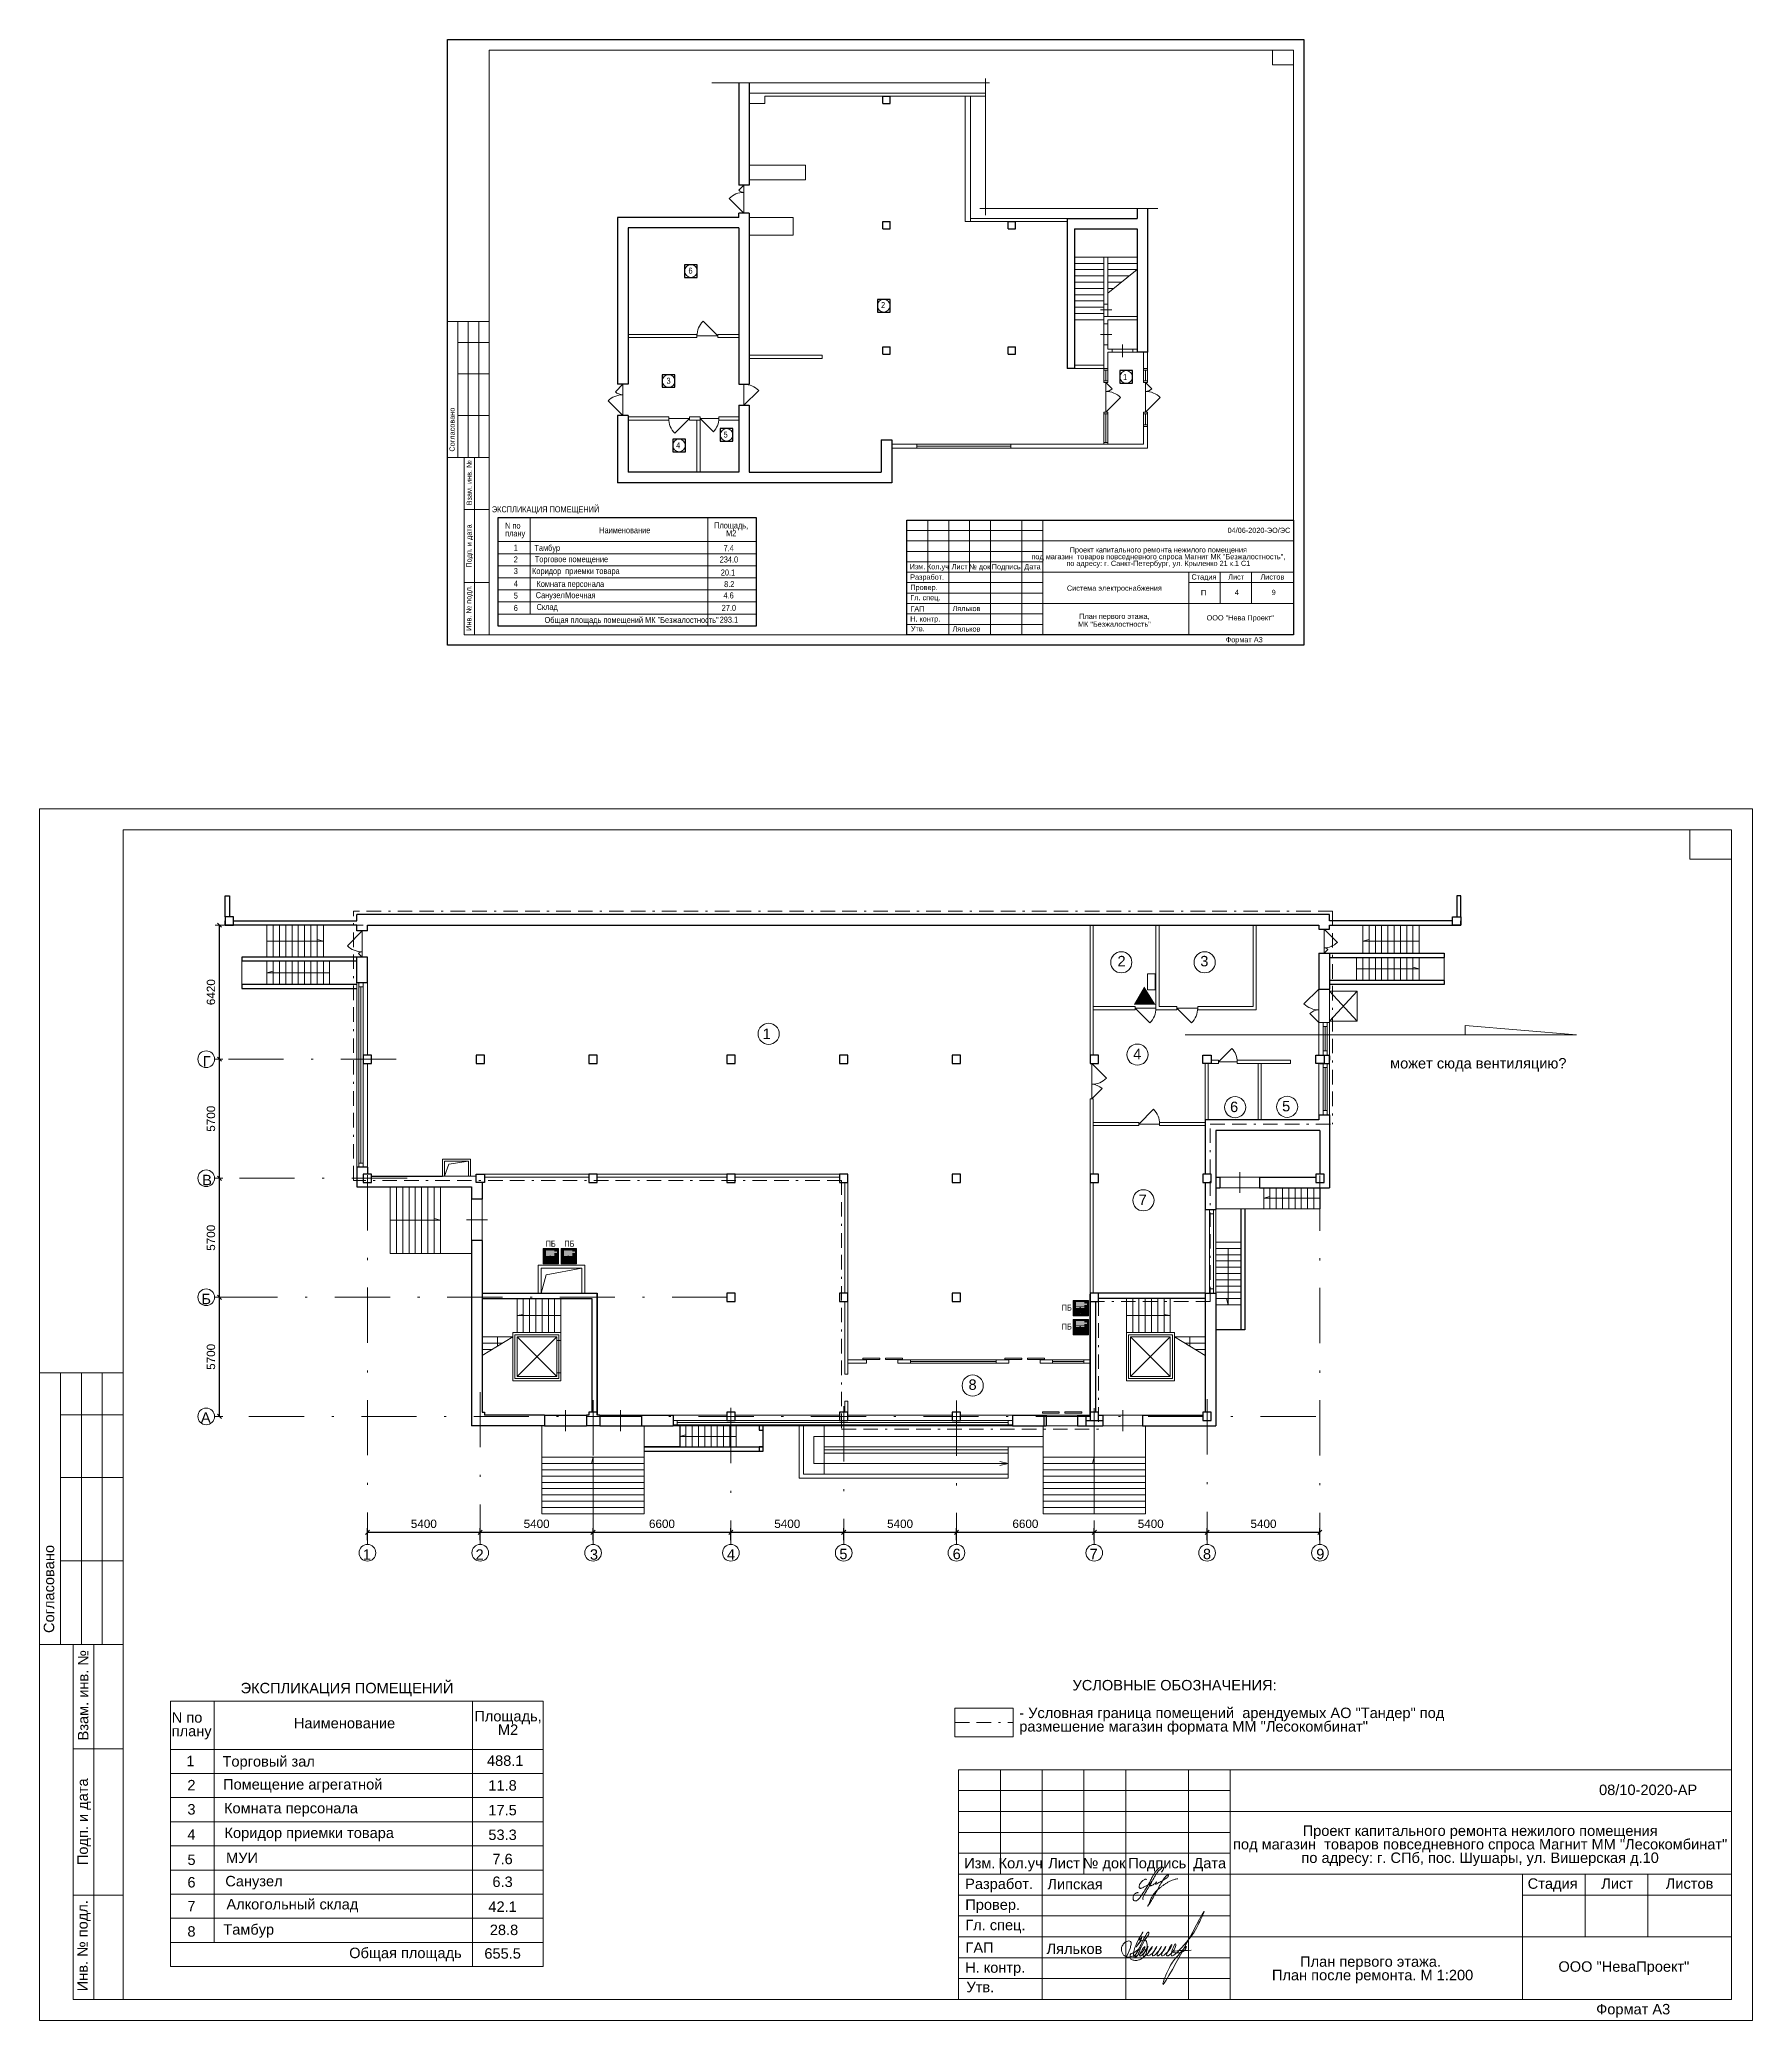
# Model space of a CAD drawing. Header units: metres. Extents: x -265.8 to -183.8, y -476 to -381.2.
import ezdxf
from ezdxf.enums import TextEntityAlignment as Align

# ---------------------------------------------------------------- set-up
doc = ezdxf.new("R2010")
doc.units = ezdxf.units.M
doc.header["$MEASUREMENT"] = 0
for name, pattern in [('( Border )', [1.751, 0.5, -0.25, 0.5, -0.25, 0.001, -0.25]), ('DGN Style 3', [4.621086, 3.300776, -1.32031]), ('DGN Style 4', [5.284542, 2.640621, -1.32031, 0.003301, -1.32031])]:
    doc.linetypes.add(name, pattern=pattern)
doc.layers.get('DEFPOINTS').update_dxf_attribs({"lineweight": 0})
for name, color, linetype, lineweight in [('Level 20', 7, 'Continuous', 0), ('Level 50', 7, 'Continuous', 0), ('Level 63', 7, 'Continuous', 0), ('линия3', 7, 'Continuous', 13)]:
    doc.layers.add(name, color=color, linetype=linetype, lineweight=lineweight)
for name, color, linetype in [('YOLO_FRAME', 1, 'Continuous'), ('YOLO_STAMP', 1, 'Continuous'), ('YOLO_TABLE', 1, 'Continuous')]:
    doc.layers.add(name, color=color, linetype=linetype)
doc.layers.add('Стена', color=7, linetype='Continuous', lineweight=53, true_color=0x2d2d2d)
doc.styles.get("Standard").update_dxf_attribs({"font": 'txt.shx'})
doc.styles.add('Style-Arial', font='arial.ttf')
doc.dimstyles.get("Standard").update_dxf_attribs({"dimtxt": 0.18, "dimasz": 0.18, "dimexe": 0.18, "dimexo": 0.0625, "dimgap": 0.09, "dimtad": 0, "dimtih": 1, "dimtoh": 1, "dimdec": 4, "dimzin": 0, "dimdsep": 46, "dimtxsty": 'Standard', "dimcen": 0.09, "dimadec": 0, "dimazin": 0, "dimtfac": 1, "dimtdec": 4, "dimtofl": 0, "dimtmove": 0, "dimatfit": 3, "dimfxl": 1, "dimtolj": 1, "dimtzin": 0, "dimarcsym": 0})

msp = doc.modelspace()

# ---------------------------------------------------------------- texts
at = {"color": 7, "linetype": 'Continuous', "lineweight": 0, "style": 'Style-Arial', "width": 0.8}
for s, height, p in [('6', 0.28875, (-234.68024408, -392.12428577)), ('2', 0.28875, (-225.46014541, -393.76629513)), ('1', 0.28875, (-213.87599252, -397.21457512)), ('3', 0.28875, (-235.73055634, -397.39392812)), ('5', 0.28875, (-232.99770773, -399.97061233)), ('4', 0.28875, (-235.26381573, -400.48035458)), ('1', 0.28875, (-243.04436448, -405.38420004)), ('3', 0.28875, (-243.04436448, -406.50471154)), ('2', 0.28875, (-243.04436448, -405.94900623)), ('20.1', 0.28875, (-232.88663057, -406.5755479)), ('4', 0.28875, (-243.04489269, -407.10980383)), ('5', 0.28875, (-243.04348415, -407.67930246)), ('4.6', 0.28875, (-232.85617511, -407.67313767)), ('П', 0.25, (-210.1188693, -407.56258865)), ('4', 0.25, (-208.52686078, -407.54869697)), ('9', 0.25, (-206.758943, -407.54869697)), ('6', 0.28875, (-243.04436448, -408.27038333)), ('27.0', 0.28875, (-232.84174612, -408.27048627)), ('293.1', 0.28875, (-232.84174612, -408.83429953)), ('ПБ', 0.28875, (-241.37538066, -438.71337172)), ('ПБ', 0.28875, (-240.47670207, -438.71337172)), ('ПБ', 0.28875, (-216.66661577, -441.76883729)), ('ПБ', 0.28875, (-216.66661577, -442.67732333))]:
    msp.add_text(s, height=height, dxfattribs=at).set_placement(p, align=Align.TOP_CENTER)
for s, p in [('Согласовано', (-246.09379885, -399.87904582)), ('Взам. инв. №', (-245.27551472, -402.42210749)), ('Подп. и дата', (-245.28840115, -405.45190119)), ('Инв. № подл.', (-245.29286578, -408.41981899))]:
    msp.add_text(s, height=0.25, rotation=90, dxfattribs=at).set_placement(p, align=Align.MIDDLE_CENTER)
at = {"color": 7, "lineweight": 13, "style": 'Style-Arial', "width": 0.8}
msp.add_text('ЭКСПЛИКАЦИЯ ПОМЕЩЕНИЙ ', height=0.28875, dxfattribs=at).set_placement((-241.56959987, -403.69463135), align=Align.MIDDLE_CENTER)
at = {"color": 7, "linetype": 'Continuous', "lineweight": 13, "style": 'Style-Arial', "width": 0.8}
msp.add_text('04/06-2020-ЭО/ЭС', height=0.25, dxfattribs=at).set_placement((-207.46531932, -404.57637397), align=Align.TOP_CENTER)
at = {"color": 7, "linetype": 'Continuous', "lineweight": 0, "style": 'Style-Arial', "width": 0.8}
for s, p in [('Тамбур', (-242.15204018, -405.39552909)), ('Торговое помещение ', (-242.13246951, -405.93764352)), ('Санузел', (-242.08830213, -407.6594874))]:
    msp.add_text(s, height=0.28875, dxfattribs=at).set_placement(p, align=Align.TOP_LEFT)
at = {"color": 7, "linetype": 'Continuous', "lineweight": 13, "style": 'Style-Arial', "width": 0.8}
for s, height, p in [('7.4', 0.28875, (-233.09935616, -405.41073592)), ('234.0', 0.28875, (-233.28085614, -405.95256753)), ('8.2', 0.28875, (-233.07121964, -407.1296477)), ('Общая площадь помещений МК "Безжалостность"', 0.28875, (-241.66938436, -408.84723847)), ('ООО "Нева Проект"', 0.25, (-209.97148862, -408.76310296))]:
    msp.add_text(s, height=height, dxfattribs=at).set_placement(p, align=Align.TOP_LEFT)
at = {"color": 7, "linetype": 'Continuous', "lineweight": 0, "style": 'Style-Arial', "width": 0.8}
for s, p in [('Изм.', (-223.81114582, -406.44145769)), ('Разработ.', (-223.34924764, -406.93742)), ('Кол.уч', (-222.83382569, -406.44145769)), ('Лист', (-221.79542801, -406.44145769)), ('№ док', (-220.83652671, -406.44145769)), ('Подпись', (-219.56252738, -406.44145769)), ('Дата', (-218.30705026, -406.44145769)), ('Стадия', (-210.0997489, -406.93145769)), ('Лист', (-208.55542801, -406.93145769)), ('Листов', (-206.82193696, -406.93145769)), ('Провер.', (-223.50388479, -407.43515107)), ('ГАП', (-223.81700015, -408.46388434)), ('Гл. спец.', (-223.43761173, -407.92238087)), ('Утв.', (-223.79866041, -409.40826759)), ('Н. контр.', (-223.44271263, -408.94145769)), ('Формат А3', (-208.17083256, -409.93723854))]:
    msp.add_text(s, height=0.25, dxfattribs=at).set_placement(p, align=Align.MIDDLE_CENTER)
at = {"color": 7, "lineweight": 13, "style": 'Style-Arial', "width": 0.8}
for p in [(-222.13601341, -408.31830461), (-222.13601341, -409.2975611)]:
    msp.add_text('Ляльков', height=0.25, dxfattribs=at).set_placement(p, align=Align.TOP_LEFT)
at = {"color": 7, "linetype": 'Continuous', "lineweight": 0, "style": 'Style-Arial'}
for s, p in [('2', (-214.04453373, -425.07540565)), ('3', (-210.07845914, -425.07540565)), ('1', (-231.03401399, -428.55697703)), ('4', (-213.29243878, -429.52431694)), ('6', (-208.65287452, -432.05484033)), ('5', (-206.16169855, -432.01773418)), ('7', (-213.03099249, -436.50815798)), ('8', (-221.17460822, -445.35240856)), ('1', (-258.61984773, -463.3706423)), ('Торговый зал', (-254.87572349, -463.39038868)), ('2', (-258.57411602, -464.52796425)), ('Помещение агрегатной', (-253.2446304, -464.48882771)), ('Комната персонала', (-253.80752453, -465.62891946)), ('3', (-258.57144834, -465.6852862)), ('4', (-258.57259163, -466.8929265)), ('Коридор приемки товара', (-252.93327562, -466.81133667)), ('5', (-258.56954285, -468.10056679)), ('МУИ', (-256.15097744, -468.00615467)), ('6', (-258.57144834, -469.17850042)), ('Санузел', (-255.58009486, -469.12304975)), ('7', (-258.57144834, -470.3213698)), ('Алкогольный склад', (-253.73916094, -470.22962106)), ('8', (-258.57106724, -471.53332769)), ('Тамбур', (-255.83198602, -471.43592941)), ('Общая площадь ', (-248.23004124, -472.5613935))]:
    msp.add_text(s, height=0.5, dxfattribs=at).set_placement(p, align=Align.TOP_CENTER)
at = {"color": 7, "lineweight": 13, "style": 'Style-Arial'}
for s, p in [('ЭКСПЛИКАЦИЯ ПОМЕЩЕНИЙ ', (-256.21778449, -459.88012466)), ('Ляльков', (-217.63505032, -472.36110734))]:
    msp.add_text(s, height=0.5, dxfattribs=at).set_placement(p, align=Align.TOP_LEFT)
at = {"color": 7, "linetype": 'Continuous', "lineweight": 13, "style": 'Style-Arial'}
for s, insert, char_height, attachment_point, line_spacing_factor in [('\\H1x;\\W0.8;N по \\Pплану', (-243.55654015, -404.70465554), 0.28875, 4, 0.776524), ('\\H1x;\\W0.8;Наименование', (-239.05232667, -404.69791447), 0.28875, 4, 0.6), ('\\H1x;\\W0.8;Проект капитального ремонта нежилого помещения \\Pпод магазин  товаров повседневного спроса Магнит МК "Безжалостность",\\Pпо адресу: г. Санкт-Петербург, ул. Крыленко 21 к.1 С1', (-212.28106673, -405.51125179), 0.25, 2, 0.776524), ('N по \\Pплану', (-259.5165309, -461.28780744), 0.5, 1, 0.776524), ('Наименование', (-253.66830814, -461.55846889), 0.5, 1, 0.6), ('Проект капитального ремонта нежилого помещения \\Pпод магазин  товаров повседневного спроса Магнит ММ "Лесокомбинат"\\Pпо адресу: г. СПб, пос. Шушары, ул. Вишерская д.10', (-196.87594314, -467.68150336), 0.5, 5, 0.776524)]:
    msp.add_mtext(s, dxfattribs=dict(at, insert=insert, char_height=char_height, attachment_point=attachment_point, line_spacing_factor=line_spacing_factor))
at = {"color": 7, "linetype": 'Continuous', "lineweight": 0, "style": 'Style-Arial'}
for s, insert, char_height, attachment_point, line_spacing_factor in [('\\H1x;\\W0.8;Площадь,\\PМ2', (-232.73280222, -404.32169085), 0.28875, 2, 0.776524), ('\\H1x;\\W0.8;Коридор  приемки товара', (-240.16786007, -406.50467222), 0.28875, 2, 0.6), ('\\H1x;\\W0.8;Комната персонала ', (-242.05246328, -407.12118822), 0.28875, 1, 0.6), ('\\H1.000000x;\\W0.800000;Моечная ', (-240.67916953, -407.66288475), 0.28875, 1, 0.60241), ('{\\W0.8;Система электроснабжения}', (-214.38667644, -407.50637904), 0.25, 5, 0.9), ('\\H1.000000x;\\W0.800000;Склад ', (-242.04945569, -408.22603623), 0.28875, 1, 0.60241), ('\\H1x;\\W0.8;План первого этажа,\\PМК "Безжалостность"', (-214.38667644, -409.00637904), 0.25, 5, 0.9), ('Площадь,\\PМ2', (-243.41501146, -461.22640202), 0.5, 2, 0.776524), ('План первого этажа. \\P План после ремонта. М 1:200', (-202.12130868, -473.62237802), 0.5, 5, 0.776524)]:
    msp.add_mtext(s, dxfattribs=dict(at, insert=insert, char_height=char_height, attachment_point=attachment_point, line_spacing_factor=line_spacing_factor))
at = {"color": 7, "linetype": 'Continuous', "lineweight": 30, "char_height": 0.5, "attachment_point": 5, "line_spacing_factor": 0.6, "style": 'Style-Arial'}
for s, insert in [('Г', (-257.84463409, -430.12365949)), ('В', (-257.82451022, -435.80668546)), ('Б', (-257.86581712, -441.50124435)), ('А', (-257.88821061, -447.17761758)), ('1', (-250.17617266, -453.73878141)), ('2', (-244.77617266, -453.73878141)), ('3', (-239.30090213, -453.73878141)), ('4', (-232.74374572, -453.73878141)), ('5', (-227.35928501, -453.71287337)), ('6', (-221.9350965, -453.71287337)), ('7', (-215.38225944, -453.71287337)), ('8', (-209.95199044, -453.71287337)), ('9', (-204.52767915, -453.71287337))]:
    msp.add_mtext(s, dxfattribs=dict(at, insert=insert))
at = {"color": 18, "linetype": 'Continuous', "lineweight": 0, "true_color": 0x000000, "char_height": 0.5, "attachment_point": 5, "line_spacing_factor": 0.6, "style": 'Style-Arial'}
for s, insert in [('может сюда вентиляцию?', (-196.9644824, -430.28895732)), ('УСЛОВНЫЕ ОБОЗНАЧЕНИЯ:\\P', (-211.50418955, -459.99600975))]:
    msp.add_mtext(s, dxfattribs=dict(at, insert=insert))
at = {"color": 7, "linetype": 'DGN Style 3', "lineweight": 13, "insert": (-218.94003086, -461.06699106), "char_height": 0.5, "attachment_point": 1, "line_spacing_factor": 0.776524, "style": 'Style-Arial'}
msp.add_mtext('- Условная граница помещений  арендуемых АО "Тандер" под \\Pразмешение магазин формата ММ "Лесокомбинат"', dxfattribs=at)
at = {"layer": 'Level 63', "color": 7, "linetype": 'Continuous', "lineweight": 0, "style": 'Style-Arial'}
for s, p in [('08/10-2020-АР', (-191.18178392, -464.75274987)), ('Липская', (-217.59168159, -469.26822268))]:
    msp.add_text(s, height=0.5, dxfattribs=at).set_placement(p, align=Align.TOP_LEFT)
at = {"layer": 'Стена', "color": 7, "linetype": 'Continuous', "lineweight": 0, "style": 'Style-Arial'}
for s, p in [('488.1', (-243.550303, -463.35576825)), ('11.8', (-243.67813682, -464.54043091)), ('17.5', (-243.67813682, -465.72226175)), ('53.3', (-243.67813682, -466.90409259)), ('7.6', (-243.67813682, -468.06319591)), ('6.3', (-243.67813682, -469.15411669)), ('42.1', (-243.67813682, -470.34731129)), ('28.8', (-243.60868871, -471.45650437)), ('655.5', (-243.67466148, -472.58771098))]:
    msp.add_text(s, height=0.5, dxfattribs=at).set_placement(p, align=Align.TOP_CENTER)

# ---------------------------------------------------------------- blocks, each defined once
blk = doc.blocks.new('_Oblique')
at = {"color": 0, "linetype": 'ByBlock', "lineweight": -2}
blk.add_line((0.5, 0.5), (-0.5, -0.5), dxfattribs=at)
blk = doc.blocks.new('*D15')
at = {"color": 5, "linetype": 'Continuous', "lineweight": 0, "transparency": 16777216}
for p, q in [((-257.067, -441.422), (-257.433, -441.422)), ((-257.068, -447.122), (-257.433, -447.122))]:
    blk.add_line(p, q, dxfattribs=at)
at = {"color": 0, "linetype": 'Continuous', "lineweight": -2, "transparency": 16777216}
blk.add_line((-257.233, -447.122), (-257.233, -441.422), dxfattribs=at)
at = {"layer": 'DEFPOINTS', "color": 0, "linetype": 'Continuous', "lineweight": 0, "transparency": 16777216}
for p in [(-257.233, -441.422), (-256.867, -441.422), (-256.868, -447.122)]:
    blk.add_point(p, dxfattribs=at)
at = {"color": 0, "linetype": 'Continuous', "lineweight": -2, "transparency": 16777216, "xscale": 0.2, "yscale": 0.2, "zscale": 0.2}
for p, rotation in [((-257.233, -441.422), 90), ((-257.233, -447.122), 270)]:
    blk.add_blockref('_Oblique', p, dxfattribs=dict(at, rotation=rotation))
at = {"color": 0, "linetype": 'Continuous', "lineweight": 0, "transparency": 16777216, "insert": (-257.638, -444.272), "char_height": 0.4, "attachment_point": 5, "rotation": 90, "style": 'Style-Arial'}
blk.add_mtext('5700', dxfattribs=at)
blk = doc.blocks.new('*D16')
at = {"color": 5, "linetype": 'Continuous', "lineweight": 0, "transparency": 16777216}
for p, q in [((-257.067, -435.722), (-257.433, -435.722)), ((-257.067, -441.422), (-257.433, -441.422))]:
    blk.add_line(p, q, dxfattribs=at)
at = {"color": 0, "linetype": 'Continuous', "lineweight": -2, "transparency": 16777216}
blk.add_line((-257.233, -441.422), (-257.233, -435.722), dxfattribs=at)
at = {"layer": 'DEFPOINTS', "color": 0, "linetype": 'Continuous', "lineweight": 0, "transparency": 16777216}
for p in [(-257.233, -435.722), (-256.867, -435.722), (-256.867, -441.422)]:
    blk.add_point(p, dxfattribs=at)
at = {"color": 0, "linetype": 'Continuous', "lineweight": -2, "transparency": 16777216, "xscale": 0.2, "yscale": 0.2, "zscale": 0.2}
for p, rotation in [((-257.233, -435.722), 90), ((-257.233, -441.422), 270)]:
    blk.add_blockref('_Oblique', p, dxfattribs=dict(at, rotation=rotation))
at = {"color": 0, "linetype": 'Continuous', "lineweight": 0, "transparency": 16777216, "insert": (-257.638, -438.572), "char_height": 0.4, "attachment_point": 5, "rotation": 90, "style": 'Style-Arial'}
blk.add_mtext('5700', dxfattribs=at)
blk = doc.blocks.new('*D17')
at = {"color": 5, "linetype": 'Continuous', "lineweight": 0, "transparency": 16777216}
for p, q in [((-257.063, -430.022), (-257.433, -430.022)), ((-257.067, -435.722), (-257.433, -435.722))]:
    blk.add_line(p, q, dxfattribs=at)
at = {"color": 0, "linetype": 'Continuous', "lineweight": -2, "transparency": 16777216}
blk.add_line((-257.233, -435.722), (-257.233, -430.022), dxfattribs=at)
at = {"layer": 'DEFPOINTS', "color": 0, "linetype": 'Continuous', "lineweight": 0, "transparency": 16777216}
for p in [(-257.233, -430.022), (-256.863, -430.022), (-256.867, -435.722)]:
    blk.add_point(p, dxfattribs=at)
at = {"color": 0, "linetype": 'Continuous', "lineweight": -2, "transparency": 16777216, "xscale": 0.2, "yscale": 0.2, "zscale": 0.2}
for p, rotation in [((-257.233, -430.022), 90), ((-257.233, -435.722), 270)]:
    blk.add_blockref('_Oblique', p, dxfattribs=dict(at, rotation=rotation))
at = {"color": 0, "linetype": 'Continuous', "lineweight": 0, "transparency": 16777216, "insert": (-257.638, -432.872), "char_height": 0.4, "attachment_point": 5, "rotation": 90, "style": 'Style-Arial'}
blk.add_mtext('5700', dxfattribs=at)
blk = doc.blocks.new('*D18')
at = {"color": 5, "linetype": 'Continuous', "lineweight": 0, "transparency": 16777216}
for p, q in [((-250.347, -423.602), (-257.433, -423.602)), ((-257.063, -430.022), (-257.433, -430.022))]:
    blk.add_line(p, q, dxfattribs=at)
at = {"color": 0, "linetype": 'Continuous', "lineweight": -2, "transparency": 16777216}
blk.add_line((-257.233, -430.022), (-257.233, -423.602), dxfattribs=at)
at = {"layer": 'DEFPOINTS', "color": 0, "linetype": 'Continuous', "lineweight": 0, "transparency": 16777216}
for p in [(-257.233, -423.602), (-250.147, -423.602), (-256.863, -430.022)]:
    blk.add_point(p, dxfattribs=at)
at = {"color": 0, "linetype": 'Continuous', "lineweight": -2, "transparency": 16777216, "xscale": 0.2, "yscale": 0.2, "zscale": 0.2}
for p, rotation in [((-257.233, -423.602), 90), ((-257.233, -430.022), 270)]:
    blk.add_blockref('_Oblique', p, dxfattribs=dict(at, rotation=rotation))
at = {"color": 0, "linetype": 'Continuous', "lineweight": 0, "transparency": 16777216, "insert": (-257.638, -426.812), "char_height": 0.4, "attachment_point": 5, "rotation": 90, "style": 'Style-Arial'}
blk.add_mtext('6420', dxfattribs=at)
blk = doc.blocks.new('*D19')
at = {"color": 0, "linetype": 'Continuous', "lineweight": -2, "transparency": 16777216}
for p, q in [((-250.147, -453.055), (-250.147, -452.472)), ((-250.147, -452.672), (-244.747, -452.672)), ((-244.747, -453.055), (-244.747, -452.472))]:
    blk.add_line(p, q, dxfattribs=at)
at = {"layer": 'DEFPOINTS', "color": 0, "linetype": 'Continuous', "lineweight": 0, "transparency": 16777216}
for p in [(-250.147, -453.255), (-244.747, -452.672), (-244.747, -453.255)]:
    blk.add_point(p, dxfattribs=at)
at = {"color": 0, "linetype": 'Continuous', "lineweight": -2, "transparency": 16777216, "xscale": 0.2, "yscale": 0.2, "zscale": 0.2, "rotation": 180}
blk.add_blockref('_Oblique', (-250.147, -452.672), dxfattribs=at)
at = {"color": 0, "linetype": 'Continuous', "lineweight": -2, "transparency": 16777216, "xscale": 0.2, "yscale": 0.2, "zscale": 0.2}
blk.add_blockref('_Oblique', (-244.747, -452.672), dxfattribs=at)
at = {"color": 0, "linetype": 'Continuous', "lineweight": 0, "transparency": 16777216, "insert": (-247.447, -452.268), "char_height": 0.4, "attachment_point": 5, "style": 'Style-Arial'}
blk.add_mtext('5400', dxfattribs=at)
blk = doc.blocks.new('*D20')
at = {"color": 0, "linetype": 'Continuous', "lineweight": -2, "transparency": 16777216}
for p, q in [((-244.747, -453.055), (-244.747, -452.472)), ((-244.747, -452.672), (-239.347, -452.672)), ((-239.347, -453.055), (-239.347, -452.472))]:
    blk.add_line(p, q, dxfattribs=at)
at = {"layer": 'DEFPOINTS', "color": 0, "linetype": 'Continuous', "lineweight": 0, "transparency": 16777216}
for p in [(-244.747, -453.255), (-239.347, -452.672), (-239.347, -453.255)]:
    blk.add_point(p, dxfattribs=at)
at = {"color": 0, "linetype": 'Continuous', "lineweight": -2, "transparency": 16777216, "xscale": 0.2, "yscale": 0.2, "zscale": 0.2, "rotation": 180}
blk.add_blockref('_Oblique', (-244.747, -452.672), dxfattribs=at)
at = {"color": 0, "linetype": 'Continuous', "lineweight": -2, "transparency": 16777216, "xscale": 0.2, "yscale": 0.2, "zscale": 0.2}
blk.add_blockref('_Oblique', (-239.347, -452.672), dxfattribs=at)
at = {"color": 0, "linetype": 'Continuous', "lineweight": 0, "transparency": 16777216, "insert": (-242.047, -452.268), "char_height": 0.4, "attachment_point": 5, "style": 'Style-Arial'}
blk.add_mtext('5400', dxfattribs=at)
blk = doc.blocks.new('*D21')
at = {"color": 0, "linetype": 'Continuous', "lineweight": -2, "transparency": 16777216}
for p, q in [((-239.347, -453.055), (-239.347, -452.472)), ((-239.347, -452.672), (-232.747, -452.672)), ((-232.747, -453.055), (-232.747, -452.472))]:
    blk.add_line(p, q, dxfattribs=at)
at = {"layer": 'DEFPOINTS', "color": 0, "linetype": 'Continuous', "lineweight": 0, "transparency": 16777216}
for p in [(-239.347, -453.255), (-232.747, -452.672), (-232.747, -453.255)]:
    blk.add_point(p, dxfattribs=at)
at = {"color": 0, "linetype": 'Continuous', "lineweight": -2, "transparency": 16777216, "xscale": 0.2, "yscale": 0.2, "zscale": 0.2, "rotation": 180}
blk.add_blockref('_Oblique', (-239.347, -452.672), dxfattribs=at)
at = {"color": 0, "linetype": 'Continuous', "lineweight": -2, "transparency": 16777216, "xscale": 0.2, "yscale": 0.2, "zscale": 0.2}
blk.add_blockref('_Oblique', (-232.747, -452.672), dxfattribs=at)
at = {"color": 0, "linetype": 'Continuous', "lineweight": 0, "transparency": 16777216, "insert": (-236.047, -452.268), "char_height": 0.4, "attachment_point": 5, "style": 'Style-Arial'}
blk.add_mtext('6600', dxfattribs=at)
blk = doc.blocks.new('*D22')
at = {"color": 0, "linetype": 'Continuous', "lineweight": -2, "transparency": 16777216}
for p, q in [((-232.747, -453.055), (-232.747, -452.472)), ((-232.747, -452.672), (-227.347, -452.672)), ((-227.347, -453.055), (-227.347, -452.472))]:
    blk.add_line(p, q, dxfattribs=at)
at = {"layer": 'DEFPOINTS', "color": 0, "linetype": 'Continuous', "lineweight": 0, "transparency": 16777216}
for p in [(-232.747, -453.255), (-227.347, -452.672), (-227.347, -453.255)]:
    blk.add_point(p, dxfattribs=at)
at = {"color": 0, "linetype": 'Continuous', "lineweight": -2, "transparency": 16777216, "xscale": 0.2, "yscale": 0.2, "zscale": 0.2, "rotation": 180}
blk.add_blockref('_Oblique', (-232.747, -452.672), dxfattribs=at)
at = {"color": 0, "linetype": 'Continuous', "lineweight": -2, "transparency": 16777216, "xscale": 0.2, "yscale": 0.2, "zscale": 0.2}
blk.add_blockref('_Oblique', (-227.347, -452.672), dxfattribs=at)
at = {"color": 0, "linetype": 'Continuous', "lineweight": 0, "transparency": 16777216, "insert": (-230.047, -452.268), "char_height": 0.4, "attachment_point": 5, "style": 'Style-Arial'}
blk.add_mtext('5400', dxfattribs=at)
blk = doc.blocks.new('*D23')
at = {"color": 0, "linetype": 'Continuous', "lineweight": -2, "transparency": 16777216}
for p, q in [((-227.347, -453.055), (-227.347, -452.472)), ((-227.347, -452.672), (-221.947, -452.672)), ((-221.947, -453.055), (-221.947, -452.472))]:
    blk.add_line(p, q, dxfattribs=at)
at = {"layer": 'DEFPOINTS', "color": 0, "linetype": 'Continuous', "lineweight": 0, "transparency": 16777216}
for p in [(-227.347, -453.255), (-221.947, -452.672), (-221.947, -453.255)]:
    blk.add_point(p, dxfattribs=at)
at = {"color": 0, "linetype": 'Continuous', "lineweight": -2, "transparency": 16777216, "xscale": 0.2, "yscale": 0.2, "zscale": 0.2, "rotation": 180}
blk.add_blockref('_Oblique', (-227.347, -452.672), dxfattribs=at)
at = {"color": 0, "linetype": 'Continuous', "lineweight": -2, "transparency": 16777216, "xscale": 0.2, "yscale": 0.2, "zscale": 0.2}
blk.add_blockref('_Oblique', (-221.947, -452.672), dxfattribs=at)
at = {"color": 0, "linetype": 'Continuous', "lineweight": 0, "transparency": 16777216, "insert": (-224.647, -452.268), "char_height": 0.4, "attachment_point": 5, "style": 'Style-Arial'}
blk.add_mtext('5400', dxfattribs=at)
blk = doc.blocks.new('*D24')
at = {"color": 0, "linetype": 'Continuous', "lineweight": -2, "transparency": 16777216}
for p, q in [((-221.947, -453.055), (-221.947, -452.472)), ((-221.947, -452.672), (-215.347, -452.672)), ((-215.347, -453.055), (-215.347, -452.472))]:
    blk.add_line(p, q, dxfattribs=at)
at = {"layer": 'DEFPOINTS', "color": 0, "linetype": 'Continuous', "lineweight": 0, "transparency": 16777216}
for p in [(-221.947, -453.255), (-215.347, -452.672), (-215.347, -453.255)]:
    blk.add_point(p, dxfattribs=at)
at = {"color": 0, "linetype": 'Continuous', "lineweight": -2, "transparency": 16777216, "xscale": 0.2, "yscale": 0.2, "zscale": 0.2, "rotation": 180}
blk.add_blockref('_Oblique', (-221.947, -452.672), dxfattribs=at)
at = {"color": 0, "linetype": 'Continuous', "lineweight": -2, "transparency": 16777216, "xscale": 0.2, "yscale": 0.2, "zscale": 0.2}
blk.add_blockref('_Oblique', (-215.347, -452.672), dxfattribs=at)
at = {"color": 0, "linetype": 'Continuous', "lineweight": 0, "transparency": 16777216, "insert": (-218.647, -452.268), "char_height": 0.4, "attachment_point": 5, "style": 'Style-Arial'}
blk.add_mtext('6600', dxfattribs=at)
blk = doc.blocks.new('*D25')
at = {"color": 0, "linetype": 'Continuous', "lineweight": -2, "transparency": 16777216}
for p, q in [((-215.347, -453.055), (-215.347, -452.472)), ((-215.347, -452.672), (-209.947, -452.672)), ((-209.947, -453.055), (-209.947, -452.472))]:
    blk.add_line(p, q, dxfattribs=at)
at = {"layer": 'DEFPOINTS', "color": 0, "linetype": 'Continuous', "lineweight": 0, "transparency": 16777216}
for p in [(-215.347, -453.255), (-209.947, -452.672), (-209.947, -453.255)]:
    blk.add_point(p, dxfattribs=at)
at = {"color": 0, "linetype": 'Continuous', "lineweight": -2, "transparency": 16777216, "xscale": 0.2, "yscale": 0.2, "zscale": 0.2, "rotation": 180}
blk.add_blockref('_Oblique', (-215.347, -452.672), dxfattribs=at)
at = {"color": 0, "linetype": 'Continuous', "lineweight": -2, "transparency": 16777216, "xscale": 0.2, "yscale": 0.2, "zscale": 0.2}
blk.add_blockref('_Oblique', (-209.947, -452.672), dxfattribs=at)
at = {"color": 0, "linetype": 'Continuous', "lineweight": 0, "transparency": 16777216, "insert": (-212.647, -452.268), "char_height": 0.4, "attachment_point": 5, "style": 'Style-Arial'}
blk.add_mtext('5400', dxfattribs=at)
blk = doc.blocks.new('*D26')
at = {"color": 0, "linetype": 'Continuous', "lineweight": -2, "transparency": 16777216}
for p, q in [((-209.947, -453.055), (-209.947, -452.472)), ((-209.947, -452.672), (-204.547, -452.672)), ((-204.547, -453.055), (-204.547, -452.472))]:
    blk.add_line(p, q, dxfattribs=at)
at = {"layer": 'DEFPOINTS', "color": 0, "linetype": 'Continuous', "lineweight": 0, "transparency": 16777216}
for p in [(-209.947, -453.255), (-204.547, -452.672), (-204.547, -453.255)]:
    blk.add_point(p, dxfattribs=at)
at = {"color": 0, "linetype": 'Continuous', "lineweight": -2, "transparency": 16777216, "xscale": 0.2, "yscale": 0.2, "zscale": 0.2, "rotation": 180}
blk.add_blockref('_Oblique', (-209.947, -452.672), dxfattribs=at)
at = {"color": 0, "linetype": 'Continuous', "lineweight": -2, "transparency": 16777216, "xscale": 0.2, "yscale": 0.2, "zscale": 0.2}
blk.add_blockref('_Oblique', (-204.547, -452.672), dxfattribs=at)
at = {"color": 0, "linetype": 'Continuous', "lineweight": 0, "transparency": 16777216, "insert": (-207.247, -452.268), "char_height": 0.4, "attachment_point": 5, "style": 'Style-Arial'}
blk.add_mtext('5400', dxfattribs=at)
blk = doc.blocks.new('*U28')
at = {"layer": 'Level 50', "color": 7, "linetype": 'Continuous', "lineweight": 0}
for p, q in [((-20.487, 14.5), (20.513, 14.5)), ((-20.487, -14.5), (-20.487, 14.5)), ((20.513, 14.5), (20.513, -14.5)), ((20.513, -14.5), (-20.487, -14.5))]:
    blk.add_line(p, q, dxfattribs=at)
at = {"layer": 'Level 50', "color": 7, "linetype": 'Continuous', "lineweight": 13}
for p, q in [((-18.487, 14), (20.013, 14)), ((-18.487, 14), (-18.487, -14)), ((19.013, 14), (19.013, 13.3)), ((20.013, 14), (20.013, -14)), ((19.013, 13.3), (20.013, 13.3)), ((-18.926, -14), (20.013, -14))]:
    blk.add_line(p, q, dxfattribs=at)
at = {"layer": 'Level 63', "color": 7, "linetype": 'Continuous', "lineweight": 13}
for p, q in [((-20.487, 1), (-18.487, 1)), ((-20.487, 1), (-20.487, -5.5)), ((-19.987, 1), (-19.987, -5.5)), ((-19.487, 1), (-19.487, -5.5)), ((-18.987, 1), (-18.987, -5.5)), ((-19.987, 0), (-18.487, 0)), ((-19.987, -1.5), (-18.487, -1.5)), ((-19.987, -3.5), (-18.487, -3.5)), ((-20.487, -5.5), (-18.487, -5.5)), ((-19.687, -5.5), (-18.487, -5.5)), ((-19.187, -14), (-19.187, -5.5)), ((-19.687, -8), (-18.487, -8)), ((1.513, -8.5), (20.013, -8.5)), ((1.513, -8.5), (1.513, -14)), ((2.513, -8.5), (2.513, -11)), ((3.513, -8.5), (3.513, -14)), ((4.513, -8.5), (4.513, -11)), ((5.513, -8.5), (5.513, -14)), ((7.013, -8.5), (7.013, -14)), ((8.013, -8.5), (8.013, -14)), ((8.013, -9.5), (20.013, -9.5)), ((1.513, -10.5), (8.013, -10.5)), ((1.513, -11), (8.013, -11)), ((8.013, -11), (20.013, -11)), ((-19.687, -11.5), (-18.487, -11.5)), ((15.013, -11.5), (20.013, -11.5)), ((8.013, -12.5), (20.013, -12.5))]:
    blk.add_line(p, q, dxfattribs=at)
at = {"layer": 'Level 63', "color": 7, "linetype": 'Continuous', "lineweight": 0}
for p, q in [((1.513, -9), (8.013, -9)), ((1.513, -9.5), (8.013, -9.5)), ((1.513, -10), (8.013, -10)), ((1.513, -11.5), (8.013, -11.5)), ((1.513, -12), (8.013, -12)), ((1.513, -12.5), (8.013, -12.5)), ((1.513, -13), (8.013, -13)), ((1.513, -13.5), (8.013, -13.5))]:
    blk.add_line(p, q, dxfattribs=at)
at = {"layer": 'Level 63', "color": 7, "linetype": 'Continuous', "lineweight": 13, "flags": 128}
for points in [[(-18.487, -14), (-19.687, -14), (-19.687, -5.5)], [(15.013, -11), (15.013, -14)], [(16.513, -11), (16.513, -12.5)], [(18.013, -11), (18.013, -12.5)]]:
    blk.add_lwpolyline(points, dxfattribs=at)
at = {"layer": 'Level 63', "color": 7, "linetype": 'Continuous', "lineweight": 0, "style": 'Style-Arial'}
for s, p in [('Согласовано', (-20.263, -4.173)), ('Взам. инв. №', (-19.445, -6.716)), ('Подп. и дата', (-19.457, -9.745)), ('Инв. № подл.', (-19.462, -12.713))]:
    blk.add_text(s, height=0.25002, rotation=90, dxfattribs=at).set_placement(p, align=Align.MIDDLE_CENTER)
for s, p in [('Изм.', (2.02, -10.735)), ('Кол.уч', (2.997, -10.735)), ('Лист', (4.036, -10.735)), ('№ док', (4.994, -10.735)), ('Подпись', (6.268, -10.735)), ('Дата', (7.524, -10.735)), ('Разработ.', (2.482, -11.231)), ('Стадия', (15.731, -11.225)), ('Лист', (17.276, -11.225)), ('Листов', (19.009, -11.225)), ('Провер.', (2.327, -11.729)), ('Гл. спец.', (2.393, -12.216)), ('ГАП', (2.014, -12.757)), ('Н. контр.', (2.388, -13.235)), ('ООО "НеваПроект"', (17.436, -13.211)), ('Утв.', (2.032, -13.702)), ('Формат А3', (17.66, -14.231))]:
    blk.add_text(s, height=0.25, dxfattribs=at).set_placement(p, align=Align.MIDDLE_CENTER)
blk = doc.blocks.new('формат_А3')
at = {"layer": 'Level 50', "color": 7, "linetype": 'Continuous', "lineweight": 13}
blk.add_blockref('*U28', (20.487, -14.5), dxfattribs=at)
blk = doc.blocks.new('*U29')
at = {"color": 5, "linetype": 'Continuous', "lineweight": 0}
for points, knots in [([(0.31, 0.78), (0.34, 0.81), (0.4, 0.88), (0.43, 0.93), (0.43, 0.97), (0.42, 1.01), (0.39, 1.04), (0.33, 1.05), (0.26, 1.03), (0.21, 1.01), (0.12, 0.93), (0.06, 0.87), (-0.03, 0.75), (-0.11, 0.62), (-0.21, 0.44), (-0.3, 0.26), (-0.38, 0.11), (-0.48, -0.06), (-0.64, -0.3), (-0.75, -0.47), (-0.87, -0.64), (-0.99, -0.73), (-1.02, -0.73), (-1.06, -0.74), (-1.14, -0.72), (-1.16, -0.69), (-1.18, -0.65), (-1.18, -0.58), (-1.17, -0.52), (-1.15, -0.43), (-1.08, -0.35), (-1.04, -0.34), (-0.99, -0.31), (-0.96, -0.3), (-0.92, -0.29), (-0.91, -0.31), (-0.92, -0.32)], [0, 0, 0, 0, 0.032258, 0.064516, 0.096774, 0.129032, 0.16129, 0.193548, 0.225806, 0.258065, 0.290323, 0.322581, 0.354839, 0.387097, 0.419355, 0.451613, 0.483871, 0.516129, 0.548387, 0.580645, 0.612903, 0.645161, 0.677419, 0.709677, 0.741935, 0.774194, 0.806452, 0.83871, 0.870968, 0.903226, 0.935484, 0.967742, 0.983871, 0.991935, 0.995968, 1, 1, 1, 1]), ([(0.32, 0.97), (0.32, 0.97), (0.33, 0.98), (0.32, 0.98), (0.31, 0.97), (0.3, 0.97), (0.29, 0.95), (0.21, 0.88), (0.15, 0.82), (0.09, 0.75), (-0.01, 0.62), (-0.17, 0.29), (-0.31, 0.07), (-0.54, -0.32), (-0.64, -0.51), (-0.69, -0.64), (-0.64, -0.69)], [0, 0, 0, 0, 0.005306, 0.009091, 0.012718, 0.03509, 0.04357, 0.143713, 0.287425, 0.431138, 0.57485, 0.718563, 0.862275, 0.934132, 0.97006, 1, 1, 1, 1])]:
    blk.add_open_spline(points, degree=3, knots=knots, dxfattribs=at)
blk.add_open_spline([(-0.47, 0.37), (-0.48, 0.41), (-0.52, 0.41), (-0.56, 0.39), (-0.63, 0.36), (-0.68, 0.32), (-0.75, 0.25), (-0.8, 0.18), (-0.84, 0.12), (-0.85, 0.05), (-0.85, -0.04), (-0.83, -0.08), (-0.8, -0.08), (-0.77, -0.08), (-0.71, -0.06), (-0.66, -0.04), (-0.53, 0.03), (-0.31, 0.14), (-0.22, 0.24), (-0.17, 0.32), (-0.19, 0.32), (-0.3, 0.13), (-0.31, 0.08), (-0.31, 0.06), (-0.27, 0.06), (-0.23, 0.06), (-0.16, 0.09), (-0.08, 0.14), (-0.02, 0.18), (0.02, 0.21), (0.06, 0.25), (0.06, 0.27), (0.03, 0.23), (0, 0.17), (0, 0.14), (0.03, 0.14), (0.11, 0.19), (0.24, 0.26), (0.32, 0.3), (0.44, 0.37), (0.55, 0.44), (0.61, 0.48), (0.65, 0.52), (0.68, 0.57), (0.68, 0.62), (0.68, 0.63), (0.65, 0.63), (0.59, 0.59), (0.51, 0.52), (0.45, 0.43), (0.37, 0.31), (0.32, 0.23), (0.24, 0.11), (0.16, -0.05), (0.09, -0.18), (-0.03, -0.4), (-0.22, -0.74), (-0.32, -0.89), (-0.41, -1), (-0.41, -1.05), (-0.38, -1.02), (-0.32, -0.82), (-0.24, -0.63), (-0.15, -0.46), (-0.09, -0.38), (0.01, -0.25), (0.14, -0.13), (0.22, -0.06), (0.34, 0.03), (0.46, 0.12), (0.58, 0.2), (0.72, 0.28), (0.88, 0.35), (1.01, 0.39), (1.08, 0.41), (1.18, 0.43)], degree=3, dxfattribs=at)
blk = doc.blocks.new('*U30')
at = {"lineweight": 0}
h = blk.add_hatch(color=1, dxfattribs=at)
h.paths.add_polyline_path([(-0.258, -0.258), (-0.258, 0.259), (0.259, 0.259), (0.259, -0.258)])
h.paths.add_polyline_path([(0.114, 0.033, -13.413793), (0.115, 0.013), (-0.018, 0.013), (-0.018, 0.033)])
h.paths.add_polyline_path([(-0.207, -0.124), (-0.207, 0.174), (-0.175, 0.174), (-0.175, -0.124)], flags=16)
h.paths.add_polyline_path([(-0.106, -0.124), (-0.106, 0.174), (-0.074, 0.174), (-0.074, -0.124)], flags=16)
h.paths.add_polyline_path([(-0.053, -0.124), (-0.053, 0.174), (-0.021, 0.174), (-0.021, -0.124)], flags=16)
h.paths.add_polyline_path([(-0.16, -0.224), (-0.16, 0.174), (-0.131, 0.174), (-0.131, -0.224)], flags=16)
for points in [[(0.174, 0.079, 0.3417), (0.128, 0.033), (0.174, 0.033)], [(0.129, 0.013, 0.310331), (0.174, -0.028), (0.174, 0.013)], [(0.234, 0.033, 0.340392), (0.188, 0.079), (0.188, 0.033)], [(0.188, -0.028, 0.310331), (0.233, 0.013), (0.188, 0.013)]]:
    blk.add_hatch(color=1, dxfattribs=at).paths.add_polyline_path(points)
at = {"color": 1, "lineweight": 0}
for p, q in [((0.174, 0.079), (0.174, 0.033)), ((0.174, 0.013), (0.174, -0.028)), ((0.188, 0.079), (0.188, 0.033)), ((0.188, 0.013), (0.188, -0.028))]:
    blk.add_line(p, q, dxfattribs=at)
at = {"color": 1, "lineweight": 0, "extrusion": (0, 0, -1), "flags": 128}
for points in [[(-0.114, 0.033), (0.018, 0.033), (0.018, 0.013), (-0.115, 0.013)], [(-0.174, 0.033), (-0.128, 0.033)], [(-0.129, 0.013), (-0.174, 0.013)], [(-0.234, 0.033), (-0.188, 0.033)], [(-0.188, 0.013), (-0.233, 0.013)]]:
    blk.add_lwpolyline(points, dxfattribs=at)
at = {"color": 1, "lineweight": 0}
for radius, start, end in [(0.0671, 191.11384, 174.05975), (0.0538, 97.11885, 172.57998), (0.0538, 193.91814, 262.88115), (0.0538, 7.42002, 82.61274), (0.0538, 277.11885, 346.08186)]:
    blk.add_arc((0.181, 0.026), radius, start, end, dxfattribs=at)
at = {"lineweight": 0}
blk.add_3dface([(-0.282, 0.282), (0.282, 0.282), (0.282, -0.282), (-0.282, -0.282)], dxfattribs=at)
at = {"color": 1, "lineweight": 0}
blk.add_3dface([(-0.258, 0.259), (0.259, 0.259), (0.259, -0.258), (-0.258, -0.258)], dxfattribs=at)
blk = doc.blocks.new('*U32')
at = {"color": 7, "linetype": 'Continuous', "lineweight": 0, "flags": 128}
blk.add_lwpolyline([(0.043, 0.001), (-0.036, -0.15)], dxfattribs=at)
at = {"color": 7, "linetype": 'Continuous', "lineweight": 0}
for points in [[(0.021, 0.15), (-0.018, 0.15), (-0.058, -0.001)], [(0.043, 0.001), (0.016, 0.001), (-0.036, -0.15)], [(-0.036, -0.15), (-0.036, -0.111), (0, -0.111)]]:
    blk.add_solid(points, dxfattribs=at)
at = {"color": 7, "linetype": 'Continuous', "lineweight": 0, "extrusion": (0, 0, -1)}
blk.add_solid([(0.058, -0.001), (-0.043, 0.001), (0.052, 0.009), (-0.058, 0.028)], dxfattribs=at)
blk = doc.blocks.new('*U31')
at = {"color": 2, "linetype": 'Continuous', "lineweight": 0}
blk.add_solid([(-0.01, 0.177), (-0.229, -0.204), (0.226, -0.204)], dxfattribs=at)
at = {"layer": 'Level 20', "color": 7, "lineweight": 0, "flags": 128}
blk.add_lwpolyline([(0.02, 0.107), (-0.059, -0.044), (0.042, -0.043)], dxfattribs=at)
at = {"layer": 'линия3', "color": 7, "lineweight": 0, "ltscale": 0.926598}
blk.add_solid([(-0.01, 0.235), (-0.281, -0.235), (0.281, -0.235)], dxfattribs=at)
at = {"color": 7, "linetype": 'Continuous', "lineweight": 0}
blk.add_blockref('*U32', (-0.001, -0.043), dxfattribs=at)

# ---------------------------------------------------------------- dimensions: what is measured, and where the dimension line sits
at = {"color": 5, "linetype": 'Continuous', "lineweight": 0}
for base, p1, p2, picture, middle in [((-257.233491, -423.60200967), (-256.86338871, -430.02200967), (-250.14714502, -423.60200967), '*D18', (-257.63772019, -426.81200967)), ((-257.233491, -430.02200967), (-256.86713871, -435.72200967), (-256.86338871, -430.02200967), '*D17', (-257.63772019, -432.87200967)), ((-257.233491, -435.72200967), (-256.86713871, -441.42200967), (-256.86713871, -435.72200967), '*D16', (-257.63772019, -438.57200967)), ((-257.233491, -441.42200967), (-256.86838871, -447.12200967), (-256.86713871, -441.42200967), '*D15', (-257.63772019, -444.27200967))]:
    dim = msp.add_linear_dim(base=base, p1=p1, p2=p2, angle=90, dimstyle='Standard', override={"dimtxt": 0.4, "dimasz": 0.2, "dimexe": 0.2, "dimexo": 0.2, "dimgap": 0.2, "dimtad": 1, "dimtih": 0, "dimtoh": 0, "dimlfac": 1000, "dimzin": 11, "dimtxsty": 'Style-Arial', "dimblk": 'Oblique', "dimclre": 5, "dimtolj": 0, "dimtzin": 11, "dimlwe": 0}, dxfattribs=at)
    dim.commit()
    dim.dimension.update_dxf_attribs({"geometry": picture, "text_midpoint": middle})
for base, p1, p2, picture, middle in [((-244.74714502, -452.67187473), (-250.14714502, -453.25528046), (-244.74714502, -453.25528046), '*D19', (-247.44714502, -452.26764553)), ((-239.34714502, -452.67187473), (-244.74714502, -453.25528046), (-239.34714502, -453.25528046), '*D20', (-242.04714502, -452.26764553)), ((-232.74714502, -452.67187473), (-239.34714502, -453.25528046), (-232.74714502, -453.25528046), '*D21', (-236.04714502, -452.26764553)), ((-227.34714502, -452.67187473), (-232.74714502, -453.25528046), (-227.34714502, -453.25528046), '*D22', (-230.04714502, -452.26764553)), ((-221.94714502, -452.67187473), (-227.34714502, -453.25528046), (-221.94714502, -453.25528046), '*D23', (-224.64714502, -452.26764553)), ((-215.34714502, -452.67187473), (-221.94714502, -453.25528046), (-215.34714502, -453.25528046), '*D24', (-218.64714502, -452.26764553)), ((-209.94714502, -452.67187473), (-215.34714502, -453.25528046), (-209.94714502, -453.25528046), '*D25', (-212.64714502, -452.26764553)), ((-204.54714502, -452.67187473), (-209.94714502, -453.25528046), (-204.54714502, -453.25528046), '*D26', (-207.24714502, -452.26764553))]:
    dim = msp.add_linear_dim(base=base, p1=p1, p2=p2, dimstyle='Standard', override={"dimtxt": 0.4, "dimasz": 0.2, "dimexe": 0.2, "dimexo": 0.2, "dimgap": 0.2, "dimtad": 1, "dimtih": 0, "dimtoh": 0, "dimlfac": 1000, "dimzin": 11, "dimtxsty": 'Style-Arial', "dimblk": 'Oblique', "dimtolj": 0, "dimtzin": 11}, dxfattribs=at)
    dim.commit()
    dim.dimension.update_dxf_attribs({"geometry": picture, "text_midpoint": middle})

# ---------------------------------------------------------------- linework, layer by layer
at = {"color": 7, "linetype": 'Continuous', "lineweight": 0}
for p, q in [((-246.31819366, -381.20646769), (-205.31819366, -381.20646769)), ((-246.31819366, -410.20646769), (-246.31819366, -381.20646769)), ((-205.31819366, -381.20646769), (-205.31819366, -410.20646769)), ((-220.55695116, -383.0688953), (-220.55695116, -389.61231115)), ((-220.35775655, -383.26999394), (-233.66605618, -383.26999394)), ((-232.8295697, -388.81330045), (-232.12246292, -389.52040723)), ((-232.12246292, -388.17040723), (-232.36995029, -388.4178946)), ((-232.12246292, -388.17040723), (-232.12246292, -389.52040723)), ((-212.30603928, -389.28755037), (-220.82914032, -389.28755037)), ((-216.29746292, -391.62040723), (-213.29746292, -391.62040723)), ((-216.29746292, -391.92040723), (-214.89746292, -391.92040723)), ((-216.29746292, -392.22040723), (-214.89746292, -392.22040723)), ((-216.29746292, -392.52040723), (-214.89746292, -392.52040723)), ((-214.69746292, -391.92040723), (-213.29746292, -391.92040723)), ((-213.29746292, -392.22040723), (-214.69746292, -393.33817816)), ((-214.69746292, -392.22040723), (-213.29746292, -392.22040723)), ((-214.69746292, -392.52040723), (-213.67321075, -392.52040723)), ((-216.29746292, -392.82040723), (-214.89746292, -392.82040723)), ((-216.29746292, -393.12040723), (-214.89746292, -393.12040723)), ((-216.29746292, -393.42040723), (-214.89746292, -393.42040723)), ((-214.69746292, -392.82040723), (-214.04895858, -392.82040723)), ((-214.69746292, -393.12040723), (-214.42470641, -393.12040723)), ((-216.29746292, -393.72040723), (-214.89746292, -393.72040723)), ((-216.29746292, -394.02040723), (-214.89746292, -394.02040723)), ((-216.29746292, -394.32040723), (-214.89746292, -394.32040723)), ((-215.04994496, -394.13712554), (-214.50619501, -394.13712554)), ((-214.89746292, -393.87040723), (-214.89746292, -394.47040723)), ((-214.69746292, -393.87040723), (-214.69746292, -394.47040723)), ((-234.37246292, -395.39540723), (-233.37246292, -395.39540723)), ((-233.37246292, -395.39540723), (-234.0795697, -394.68830045)), ((-216.29746292, -394.62040723), (-214.89746292, -394.62040723)), ((-215.04994496, -395.32040723), (-214.50619501, -395.32040723)), ((-214.89746292, -395.82040723), (-214.89746292, -394.82040723)), ((-214.69746292, -394.82040723), (-214.69746292, -395.82040723)), ((-214.49746292, -396.02040723), (-213.49746292, -396.02040723)), ((-214.49746292, -396.17040723), (-213.49746292, -396.17040723)), ((-213.99746292, -395.79671892), (-213.99746292, -396.41167514)), ((-214.89746292, -397.03040723), (-214.89746292, -397.55040723)), ((-214.79746292, -397.03040723), (-214.79746292, -397.55040723)), ((-214.69746292, -397.03040723), (-214.69746292, -397.55040723)), ((-212.99746292, -397.03040723), (-212.99746292, -397.55040723)), ((-212.89746292, -397.03040723), (-212.89746292, -397.55040723)), ((-212.79746292, -397.03040723), (-212.79746292, -397.55040723)), ((-237.92246292, -397.71040723), (-238.27601631, -398.06396062)), ((-237.92246292, -397.71040723), (-237.92246292, -399.21040723)), ((-232.12246292, -397.71040723), (-232.12246292, -398.71040723)), ((-232.12246292, -398.71040723), (-231.41535614, -398.00330045)), ((-214.79746292, -397.63040723), (-214.79746292, -399.05040723)), ((-214.79746292, -397.63040723), (-214.50047807, -397.92739208)), ((-212.89746292, -397.63040723), (-212.89746292, -399.05040723)), ((-212.89746292, -397.63040723), (-212.60047807, -397.92739208)), ((-238.6295697, -398.50330045), (-237.92246292, -399.21040723)), ((-214.89746292, -399.13040723), (-214.89746292, -400.57040723)), ((-214.09035614, -398.34330045), (-214.79746292, -399.05040723)), ((-214.79746292, -399.13040723), (-214.79746292, -400.49040723)), ((-214.69746292, -399.13040723), (-214.69746292, -400.57040723)), ((-212.99746292, -399.13040723), (-212.99746292, -399.65040723)), ((-212.19035614, -398.34330045), (-212.89746292, -399.05040723)), ((-212.89746292, -399.65040723), (-212.89746292, -399.13040723)), ((-212.79746292, -399.65040723), (-212.79746292, -399.13040723)), ((-234.72246292, -399.34540723), (-235.72246292, -399.34540723)), ((-234.72246292, -399.34540723), (-235.4295697, -400.05251401)), ((-233.32246292, -399.34540723), (-234.22246292, -399.34540723)), ((-234.22246292, -399.34540723), (-233.58606682, -399.98180333)), ((-219.34746292, -400.57040723), (-223.84746292, -400.57040723)), ((-223.84746292, -400.67040723), (-219.34746292, -400.67040723)), ((-219.34746292, -400.77040723), (-223.84746292, -400.77040723)), ((-224.31819366, -404.70646769), (-217.81819366, -404.70646769)), ((-243.89605893, -405.81933297), (-231.54224107, -405.81933297)), ((-224.31819366, -405.20646769), (-217.81819366, -405.20646769)), ((-224.31819366, -405.70646769), (-217.81819366, -405.70646769)), ((-243.89605893, -406.39683297), (-231.54224107, -406.39683297)), ((-243.89605893, -406.97433297), (-231.54224107, -406.97433297)), ((-243.89605893, -407.55183297), (-231.54224107, -407.55183297)), ((-224.31819366, -407.20646769), (-217.81819366, -407.20646769)), ((-224.31819366, -407.70646769), (-217.81819366, -407.70646769)), ((-243.89605893, -408.12933297), (-231.54224107, -408.12933297)), ((-243.89605893, -408.70683297), (-231.54224107, -408.70683297)), ((-224.31819366, -408.20646769), (-217.81819366, -408.20646769)), ((-224.31819366, -408.70646769), (-217.81819366, -408.70646769)), ((-224.31819366, -409.20646769), (-217.81819366, -409.20646769)), ((-205.31819366, -410.20646769), (-246.31819366, -410.20646769)), ((-250.40214502, -423.88200967), (-251.1092518, -424.58911645)), ((-250.40214502, -423.88200967), (-250.40214502, -425.13200967)), ((-250.57892171, -424.95523298), (-250.40214502, -425.13200967)), ((-198.59214502, -425.15200967), (-198.59214502, -426.25200967)), ((-250.45714502, -426.56200967), (-250.45714502, -434.99200967)), ((-213.39714502, -427.57700967), (-212.39714502, -427.57700967)), ((-213.39714502, -427.57700967), (-212.69003824, -428.28411645)), ((-211.39714502, -427.57700967), (-210.39714502, -427.57700967)), ((-211.39714502, -427.57700967), (-210.69003824, -428.28411645)), ((-209.40214502, -430.14700967), (-208.76574892, -429.51061357)), ((-215.47214502, -431.92200967), (-215.47214502, -430.22200967)), ((-215.47214502, -430.22200967), (-214.76503824, -430.92911645)), ((-209.40214502, -430.14700967), (-208.50214502, -430.14700967)), ((-204.29214502, -430.42200967), (-204.29214502, -432.48200967)), ((-214.97717027, -431.42703492), (-215.47214502, -431.92200967)), ((-213.22214502, -433.12700967), (-212.51503824, -432.41990289)), ((-213.22214502, -433.12700967), (-212.22214502, -433.12700967)), ((-220.04714502, -444.42200967), (-224.14714502, -444.42200967)), ((-220.04714502, -444.49700967), (-224.14714502, -444.49700967)), ((-220.04714502, -444.57200967), (-224.14714502, -444.57200967)), ((-217.34714502, -444.42200967), (-215.84714502, -444.42200967)), ((-215.84714502, -444.49700967), (-217.34714502, -444.49700967)), ((-217.34714502, -444.57200967), (-215.84714502, -444.57200967)), ((-235.31714502, -447.42200967), (-219.46714502, -447.42200967)), ((-259.56801018, -464.22168624), (-241.73229773, -464.22168624)), ((-259.56801018, -465.37668624), (-241.73229773, -465.37668624)), ((-259.56801018, -466.53168624), (-241.73229773, -466.53168624)), ((-259.56801018, -467.68668624), (-241.73229773, -467.68668624)), ((-259.56801018, -468.84168624), (-241.73229773, -468.84168624)), ((-259.56801018, -469.99668624), (-241.73229773, -469.99668624)), ((-259.56801018, -471.15168624), (-241.73229773, -471.15168624)), ((-259.56801018, -472.30668624), (-241.73229773, -472.30668624))]:
    msp.add_line(p, q, dxfattribs=at)
at = {"color": 7, "linetype": 'Continuous', "lineweight": 13}
for p, q in [((-244.31819366, -381.70646769), (-205.81819366, -381.70646769)), ((-244.31819366, -381.70646769), (-244.31819366, -409.70646769)), ((-206.81819366, -381.70646769), (-206.81819366, -382.40646769)), ((-205.81819366, -381.70646769), (-205.81819366, -409.70646769)), ((-206.81819366, -382.40646769), (-205.81819366, -382.40646769)), ((-231.87246292, -383.77040723), (-220.55695116, -383.77040723)), ((-231.12246292, -383.92040723), (-220.55695116, -383.92040723)), ((-231.12246292, -383.92040723), (-231.12246292, -384.27040723)), ((-221.52246292, -383.92040723), (-221.52246292, -389.92040723)), ((-221.27246292, -383.92040723), (-221.27246292, -389.92040723)), ((-231.12246292, -384.27040723), (-231.87246292, -384.27040723)), ((-229.17246292, -387.22040723), (-231.87246292, -387.22040723)), ((-229.17246292, -387.22040723), (-229.17246292, -387.92040723)), ((-229.17246292, -387.92040723), (-231.87246292, -387.92040723)), ((-229.77246292, -389.72040723), (-231.87246292, -389.72040723)), ((-229.77246292, -389.72040723), (-229.77246292, -390.57040723)), ((-216.64746292, -389.77040723), (-221.27246292, -389.77040723)), ((-229.77246292, -390.57040723), (-231.87246292, -390.57040723)), ((-216.64746292, -389.92040723), (-221.52246292, -389.92040723)), ((-214.89746292, -393.87040723), (-214.89746292, -391.62040723)), ((-214.69746292, -393.87040723), (-214.69746292, -391.62040723)), ((-214.89746292, -393.87040723), (-214.69746292, -393.87040723)), ((-214.89746292, -394.82040723), (-214.89746292, -394.47040723)), ((-214.89746292, -394.47040723), (-213.29746292, -394.47040723)), ((-246.31819366, -394.70646769), (-244.31819366, -394.70646769)), ((-246.31819366, -394.70646769), (-246.31819366, -401.20646769)), ((-245.81819366, -394.70646769), (-245.81819366, -401.20646769)), ((-245.31819366, -394.70646769), (-245.31819366, -401.20646769)), ((-244.81819366, -394.70646769), (-244.81819366, -401.20646769)), ((-237.67246292, -395.32040723), (-234.37246292, -395.32040723)), ((-234.37246292, -395.32040723), (-234.37246292, -395.47040723)), ((-233.37246292, -395.32040723), (-233.37246292, -395.47040723)), ((-233.37246292, -395.32040723), (-232.37246292, -395.32040723)), ((-214.89746292, -394.82040723), (-214.69746292, -394.82040723)), ((-214.69746292, -394.82040723), (-214.69746292, -394.62040723)), ((-214.69746292, -394.62040723), (-213.29746292, -394.62040723)), ((-245.81819366, -395.70646769), (-244.31819366, -395.70646769)), ((-237.67246292, -395.47040723), (-234.37246292, -395.47040723)), ((-233.37246292, -395.47040723), (-232.37246292, -395.47040723)), ((-228.37246292, -396.32040723), (-231.87246292, -396.32040723)), ((-228.37246292, -396.32040723), (-228.37246292, -396.47040723)), ((-214.89746292, -395.82040723), (-214.69746292, -395.82040723)), ((-214.69746292, -396.02040723), (-214.69746292, -395.82040723)), ((-214.69746292, -396.02040723), (-214.49746292, -396.02040723)), ((-214.69746292, -396.17040723), (-214.49746292, -396.17040723)), ((-214.49746292, -396.17040723), (-214.49746292, -396.02040723)), ((-213.49746292, -396.17040723), (-213.49746292, -396.02040723)), ((-213.49746292, -396.02040723), (-213.29746292, -396.02040723)), ((-213.49746292, -396.17040723), (-213.29746292, -396.17040723)), ((-245.81819366, -397.20646769), (-244.31819366, -397.20646769)), ((-228.37246292, -396.47040723), (-231.87246292, -396.47040723)), ((-216.29746292, -396.80040723), (-214.89746292, -396.80040723)), ((-216.29746292, -396.95040723), (-214.69746292, -396.95040723)), ((-245.81819366, -399.20646769), (-244.31819366, -399.20646769)), ((-237.67246292, -399.27040723), (-235.72246292, -399.27040723)), ((-237.67246292, -399.42040723), (-235.72246292, -399.42040723)), ((-235.72246292, -399.27040723), (-235.72246292, -399.42040723)), ((-234.72246292, -399.27040723), (-234.72246292, -399.42040723)), ((-234.72246292, -399.27040723), (-234.22246292, -399.27040723)), ((-234.72246292, -399.42040723), (-234.22246292, -399.42040723)), ((-234.37246292, -399.42040723), (-234.37246292, -401.92040723)), ((-234.22246292, -399.27040723), (-234.22246292, -401.92040723)), ((-233.32246292, -399.27040723), (-233.32246292, -399.42040723)), ((-233.32246292, -399.27040723), (-232.37246292, -399.27040723)), ((-233.32246292, -399.42040723), (-232.37246292, -399.42040723)), ((-212.99746292, -399.65040723), (-212.99746292, -400.57040723)), ((-212.79746292, -399.65040723), (-212.79746292, -400.77040723)), ((-225.04746292, -400.57040723), (-223.84746292, -400.57040723)), ((-225.04746292, -400.77040723), (-223.84746292, -400.77040723)), ((-223.84746292, -400.57040723), (-223.84746292, -400.77040723)), ((-219.34746292, -400.57040723), (-219.34746292, -400.77040723)), ((-219.34746292, -400.57040723), (-212.99746292, -400.57040723)), ((-219.34746292, -400.77040723), (-212.79746292, -400.77040723)), ((-246.31819366, -401.20646769), (-244.31819366, -401.20646769)), ((-245.01819366, -409.70646769), (-245.01819366, -401.20646769)), ((-245.51819366, -403.70646769), (-244.31819366, -403.70646769)), ((-243.89605893, -404.08683297), (-231.54224107, -404.08683297)), ((-243.89605893, -404.08683297), (-243.89605893, -409.28433297)), ((-242.34935932, -404.08683297), (-242.34935932, -408.70683297)), ((-233.85224107, -404.08683297), (-233.85224107, -409.28433297)), ((-231.54224107, -404.08683297), (-231.54224107, -409.28433297)), ((-224.31819366, -404.20646769), (-205.81819366, -404.20646769)), ((-224.31819366, -404.20646769), (-224.31819366, -409.70646769)), ((-223.31819366, -404.20646769), (-223.31819366, -406.70646769)), ((-222.31819366, -404.20646769), (-222.31819366, -409.70646769)), ((-221.31819366, -404.20646769), (-221.31819366, -406.70646769)), ((-220.31819366, -404.20646769), (-220.31819366, -409.70646769)), ((-218.81819366, -404.20646769), (-218.81819366, -409.70646769)), ((-217.81819366, -404.20646769), (-217.81819366, -409.70646769)), ((-243.89605893, -405.24183297), (-231.54224107, -405.24183297)), ((-217.81819366, -405.20646769), (-205.81819366, -405.20646769)), ((-224.31819366, -406.20646769), (-217.81819366, -406.20646769)), ((-224.31819366, -406.70646769), (-205.81819366, -406.70646769)), ((-245.51819366, -407.20646769), (-244.31819366, -407.20646769)), ((-210.81819366, -407.20646769), (-205.81819366, -407.20646769)), ((-217.81819366, -408.20646769), (-205.81819366, -408.20646769)), ((-243.89605893, -409.28433297), (-231.54224107, -409.28433297)), ((-244.75712771, -409.70646769), (-205.81819366, -409.70646769)), ((-215.54714502, -429.82200967), (-215.54714502, -423.60200967)), ((-215.39714502, -429.82200967), (-215.39714502, -423.60200967)), ((-212.39714502, -427.65200967), (-212.39714502, -423.60200967)), ((-212.24714502, -427.50200967), (-212.24714502, -423.60200967)), ((-207.74714502, -427.50200967), (-207.74714502, -423.60200967)), ((-207.59714502, -427.65200967), (-207.59714502, -423.60200967)), ((-215.39714502, -427.50200967), (-213.39714502, -427.50200967)), ((-215.39714502, -427.65200967), (-213.39714502, -427.65200967)), ((-213.39714502, -427.65200967), (-213.39714502, -427.50200967)), ((-212.39714502, -427.65200967), (-211.39714502, -427.65200967)), ((-212.24714502, -427.50200967), (-211.39714502, -427.50200967)), ((-211.39714502, -427.65200967), (-211.39714502, -427.50200967)), ((-210.39714502, -427.65200967), (-210.39714502, -427.50200967)), ((-210.39714502, -427.50200967), (-207.74714502, -427.50200967)), ((-210.39714502, -427.65200967), (-207.59714502, -427.65200967)), ((-250.14714502, -435.19200967), (-250.14714502, -430.22200967)), ((-209.74714502, -430.07200967), (-209.40214502, -430.07200967)), ((-209.74714502, -430.22200967), (-209.40214502, -430.22200967)), ((-208.50214502, -430.07200967), (-205.94714502, -430.07200967)), ((-208.50214502, -430.22200967), (-205.94714502, -430.22200967)), ((-205.94714502, -430.07200967), (-205.94714502, -430.22200967)), ((-215.54714502, -435.52200967), (-215.54714502, -431.92200967)), ((-215.39714502, -431.92200967), (-215.54714502, -431.92200967)), ((-215.39714502, -435.52200967), (-215.39714502, -431.92200967)), ((-215.39714502, -433.05200967), (-213.22214502, -433.05200967)), ((-215.39714502, -433.20200967), (-213.22214502, -433.20200967)), ((-213.22214502, -433.05200967), (-213.22214502, -433.20200967)), ((-212.22214502, -433.05200967), (-212.22214502, -433.20200967)), ((-212.22214502, -433.05200967), (-210.04714502, -433.05200967)), ((-212.22214502, -433.20200967), (-210.04714502, -433.20200967)), ((-227.54714502, -435.52200967), (-244.54714502, -435.52200967)), ((-239.54714502, -435.67200967), (-244.54714502, -435.67200967)), ((-232.94714502, -435.67200967), (-239.14714502, -435.67200967)), ((-227.54714502, -435.67200967), (-232.54714502, -435.67200967)), ((-227.29714502, -435.92200967), (-227.29714502, -441.22200967)), ((-227.14714502, -435.92200967), (-227.14714502, -441.22200967)), ((-215.54714502, -435.92200967), (-215.54714502, -441.22200967)), ((-215.39714502, -435.92200967), (-215.39714502, -441.22200967)), ((-227.29714502, -445.09700967), (-227.29714502, -441.62200967)), ((-227.14714502, -445.09700967), (-227.14714502, -441.62200967)), ((-227.14714502, -444.42200967), (-226.24714502, -444.42200967)), ((-227.14714502, -444.57200967), (-226.24714502, -444.57200967)), ((-226.24714502, -444.57200967), (-226.24714502, -444.42200967)), ((-224.74714502, -444.57200967), (-224.74714502, -444.42200967)), ((-224.74714502, -444.42200967), (-224.14714502, -444.42200967)), ((-224.74714502, -444.57200967), (-224.14714502, -444.57200967)), ((-224.14714502, -444.57200967), (-224.14714502, -444.42200967)), ((-220.04714502, -444.42200967), (-220.04714502, -444.57200967)), ((-220.04714502, -444.42200967), (-219.44714502, -444.42200967)), ((-220.04714502, -444.57200967), (-219.44714502, -444.57200967)), ((-219.44714502, -444.42200967), (-219.44714502, -444.57200967)), ((-217.94714502, -444.42200967), (-217.94714502, -444.57200967)), ((-217.94714502, -444.42200967), (-217.34714502, -444.42200967)), ((-217.94714502, -444.57200967), (-217.34714502, -444.57200967)), ((-217.34714502, -444.42200967), (-217.34714502, -444.57200967)), ((-215.84714502, -444.42200967), (-215.84714502, -444.57200967)), ((-215.84714502, -444.42200967), (-215.54714502, -444.42200967)), ((-215.84714502, -444.57200967), (-215.54714502, -444.57200967)), ((-227.14714502, -445.09700967), (-227.29714502, -445.09700967)), ((-227.29714502, -446.92200967), (-227.29714502, -446.39700967)), ((-227.14714502, -446.39700967), (-227.29714502, -446.39700967)), ((-227.14714502, -446.92200967), (-227.14714502, -446.39700967)), ((-259.56801018, -460.75668624), (-241.73229773, -460.75668624)), ((-259.56801018, -460.75668624), (-259.56801018, -473.46168624)), ((-257.49260352, -460.75668624), (-257.49260352, -472.30668624)), ((-245.10998848, -460.75668624), (-245.10998848, -473.46168624)), ((-241.73229773, -460.75668624), (-241.73229773, -473.46168624)), ((-259.56801018, -463.06668624), (-241.73229773, -463.06668624)), ((-259.56801018, -473.46168624), (-241.73229773, -473.46168624))]:
    msp.add_line(p, q, dxfattribs=at)
at = {"color": 7, "linetype": 'Continuous', "lineweight": 30}
for p, q in [((-232.37246292, -383.26999394), (-232.37246292, -388.17040723)), ((-231.87246292, -383.26999394), (-231.87246292, -388.17040723)), ((-225.47246292, -383.92040723), (-225.12246292, -383.92040723)), ((-225.47246292, -384.27040723), (-225.47246292, -383.92040723)), ((-225.12246292, -384.27040723), (-225.12246292, -383.92040723)), ((-225.47246292, -384.27040723), (-225.12246292, -384.27040723)), ((-231.87246292, -388.17040723), (-232.37246292, -388.17040723)), ((-232.37246292, -389.72040723), (-238.17246292, -389.72040723)), ((-238.17246292, -389.72040723), (-238.17246292, -397.71040723)), ((-231.87246292, -389.52040723), (-232.37246292, -389.52040723)), ((-232.37246292, -389.72040723), (-232.37246292, -389.52040723)), ((-231.87246292, -389.52040723), (-231.87246292, -397.71040723)), ((-216.64746292, -389.77040723), (-216.64746292, -396.95040723)), ((-216.64746292, -389.77040723), (-213.29746292, -389.77040723)), ((-213.29746292, -389.28755037), (-213.29746292, -389.77040723)), ((-212.79746292, -389.28755037), (-212.79746292, -396.17040723)), ((-237.67246292, -390.22040723), (-237.67246292, -397.71040723)), ((-232.37246292, -390.22040723), (-237.67246292, -390.22040723)), ((-232.37246292, -390.22040723), (-232.37246292, -397.71040723)), ((-225.47246292, -389.92040723), (-225.12246292, -389.92040723)), ((-225.47246292, -390.27040723), (-225.47246292, -389.92040723)), ((-225.47246292, -390.27040723), (-225.12246292, -390.27040723)), ((-225.12246292, -390.27040723), (-225.12246292, -389.92040723)), ((-219.47246292, -389.92040723), (-219.12246292, -389.92040723)), ((-219.47246292, -390.27040723), (-219.47246292, -389.92040723)), ((-219.47246292, -390.27040723), (-219.12246292, -390.27040723)), ((-219.12246292, -390.27040723), (-219.12246292, -389.92040723)), ((-216.29746292, -390.27040723), (-216.29746292, -396.95040723)), ((-216.29746292, -390.27040723), (-213.29746292, -390.27040723)), ((-213.29746292, -390.27040723), (-213.29746292, -396.17040723)), ((-225.47246292, -395.92040723), (-225.12246292, -395.92040723)), ((-225.47246292, -396.27040723), (-225.47246292, -395.92040723)), ((-225.47246292, -396.27040723), (-225.12246292, -396.27040723)), ((-225.12246292, -396.27040723), (-225.12246292, -395.92040723)), ((-219.47246292, -395.92040723), (-219.12246292, -395.92040723)), ((-219.47246292, -396.27040723), (-219.47246292, -395.92040723)), ((-219.47246292, -396.27040723), (-219.12246292, -396.27040723)), ((-219.12246292, -396.27040723), (-219.12246292, -395.92040723)), ((-212.79746292, -396.17040723), (-213.29746292, -396.17040723)), ((-216.29746292, -396.95040723), (-216.64746292, -396.95040723)), ((-237.67246292, -397.71040723), (-238.17246292, -397.71040723)), ((-232.37246292, -397.71040723), (-231.87246292, -397.71040723)), ((-237.67246292, -399.21040723), (-238.17246292, -399.21040723)), ((-238.17246292, -399.21040723), (-238.17246292, -402.42040723)), ((-237.67246292, -399.21040723), (-237.67246292, -401.92040723)), ((-232.37246292, -398.71040723), (-231.87246292, -398.71040723)), ((-232.37246292, -398.71040723), (-232.37246292, -401.92040723)), ((-231.87246292, -398.71040723), (-231.87246292, -401.92040723)), ((-225.54746292, -400.37040723), (-225.54746292, -401.92040723)), ((-225.54746292, -400.37040723), (-225.04746292, -400.37040723)), ((-225.04746292, -400.37040723), (-225.04746292, -402.42040723)), ((-232.37246292, -401.92040723), (-237.67246292, -401.92040723)), ((-231.87246292, -401.92040723), (-225.54746292, -401.92040723)), ((-225.04746292, -402.42040723), (-238.17246292, -402.42040723)), ((-204.09214502, -423.09200967), (-250.65714502, -423.09200967)), ((-250.65714502, -435.19200967), (-250.65714502, -436.13200967))]:
    msp.add_line(p, q, dxfattribs=at)
at = {"color": 1, "linetype": '( Border )', "lineweight": 13, "ltscale": 1.388889}
for p, q in [((-203.94214502, -422.94200967), (-250.80714502, -422.94200967)), ((-250.80714502, -435.82200967), (-250.80714502, -422.94200967)), ((-203.94214502, -422.94200967), (-203.94214502, -433.13323572)), ((-209.79679718, -433.13323572), (-203.94214502, -433.13323572)), ((-209.79679718, -441.62200967), (-209.79679718, -433.13323572)), ((-227.44714502, -435.82200967), (-250.80714502, -435.82200967)), ((-227.44714502, -435.82200967), (-227.44714502, -447.73200967)), ((-215.14714502, -441.62200967), (-215.14714502, -447.73200967)), ((-209.79679718, -441.62200967), (-215.14714502, -441.62200967)), ((-227.44714502, -447.73200967), (-215.14714502, -447.73200967)), ((-222.02363544, -461.78418414), (-219.23365938, -461.78418414))]:
    msp.add_line(p, q, dxfattribs=at)
at = {"color": 1, "linetype": 'DGN Style 4', "lineweight": 0}
for p, q in [((-248.7777515, -430.02200967), (-257.46679085, -430.02200967)), ((-248.25126639, -435.72200967), (-257.46679085, -435.72200967)), ((-250.14714502, -435.57734001), (-250.14714502, -453.25528046)), ((-204.54714502, -435.59087917), (-204.54714502, -453.25528046)), ((-232.92181803, -441.42200967), (-257.46679085, -441.42200967)), ((-244.74714502, -445.95591783), (-244.74714502, -453.25528046)), ((-239.34714502, -446.35028514), (-239.34714502, -453.25528046)), ((-227.34714502, -446.64170022), (-227.34714502, -453.25528046)), ((-221.94714502, -446.36359265), (-221.94714502, -453.25528046)), ((-209.94714502, -446.30418658), (-209.94714502, -453.25528046)), ((-204.74714502, -447.12200967), (-257.46679085, -447.12200967)), ((-232.74714502, -446.71960728), (-232.74714502, -453.25528046)), ((-215.34714502, -446.72302223), (-215.34714502, -453.25528046))]:
    msp.add_line(p, q, dxfattribs=at)
at = {"color": 7, "linetype": 'Continuous', "lineweight": 13, "flags": 128}
for points in [[(-214.69746292, -396.17040723), (-214.69746292, -397.03040723), (-214.89746292, -397.03040723), (-214.89746292, -395.82040723)], [(-212.79746292, -396.17040723), (-212.79746292, -397.03040723), (-212.99746292, -397.03040723), (-212.99746292, -396.17040723)], [(-212.99746292, -396.95040723), (-212.79746292, -396.95040723)], [(-212.79746292, -399.65040723), (-212.99746292, -399.65040723)], [(-212.99746292, -399.73040723), (-212.79746292, -399.73040723)], [(-214.89746292, -400.57040723), (-214.89746292, -400.49040723), (-214.89746292, -400.49040723), (-214.69746292, -400.49040723), (-214.69746292, -400.57040723)], [(-244.31819366, -409.70646769), (-245.51819366, -409.70646769), (-245.51819366, -401.20646769)], [(-210.81819366, -406.70646769), (-210.81819366, -409.70646769)], [(-209.31819366, -406.70646769), (-209.31819366, -408.20646769)], [(-207.81819366, -406.70646769), (-207.81819366, -408.20646769)]]:
    msp.add_lwpolyline(points, dxfattribs=at)
for points in [[(-214.89746292, -397.55040723), (-214.69746292, -397.55040723), (-214.69746292, -397.63040723), (-214.89746292, -397.63040723), (-214.89746292, -397.55040723)], [(-212.99746292, -397.55040723), (-212.79746292, -397.55040723), (-212.79746292, -397.63040723), (-212.99746292, -397.63040723), (-212.99746292, -397.55040723)], [(-214.89746292, -399.05040723), (-214.69746292, -399.05040723), (-214.69746292, -399.13040723), (-214.89746292, -399.13040723), (-214.89746292, -399.05040723)], [(-212.99746292, -399.05040723), (-212.79746292, -399.05040723), (-212.79746292, -399.13040723), (-212.99746292, -399.13040723), (-212.99746292, -399.05040723)], [(-222.02363544, -461.09646465), (-219.23365938, -461.09646465), (-219.23365938, -462.47190364), (-222.02363544, -462.47190364), (-222.02363544, -461.09646465)]]:
    msp.add_lwpolyline(points, close=True, dxfattribs=at)
at = {"color": 7, "linetype": 'Continuous', "lineweight": 0, "flags": 128}
for points in [[(-225.61334905, -444.39293057), (-226.42560031, -444.39293057), (-226.42560031, -444.32959354), (-225.61334905, -444.32959354), (-225.61334905, -444.39293057)], [(-224.53479689, -444.39293057), (-225.34704814, -444.39293057), (-225.34704814, -444.32959354), (-224.53479689, -444.32959354), (-224.53479689, -444.39293057)], [(-218.81334905, -444.39293057), (-219.62560031, -444.39293057), (-219.62560031, -444.32959354), (-218.81334905, -444.32959354), (-218.81334905, -444.39293057)], [(-217.73479689, -444.39293057), (-218.54704814, -444.39293057), (-218.54704814, -444.32959354), (-217.73479689, -444.32959354), (-217.73479689, -444.39293057)], [(-217.02334905, -446.96793057), (-217.83560031, -446.96793057), (-217.83560031, -446.90459354), (-217.02334905, -446.90459354), (-217.02334905, -446.96793057)], [(-215.94479689, -446.96793057), (-216.75704814, -446.96793057), (-216.75704814, -446.90459354), (-215.94479689, -446.90459354), (-215.94479689, -446.96793057)]]:
    msp.add_lwpolyline(points, close=True, dxfattribs=at)
at = {"color": 7, "linetype": 'Continuous', "lineweight": 13}
for centre in [(-234.66117241, -392.28984901), (-225.42957107, -393.9498874), (-235.73113826, -397.5506915), (-213.82123674, -397.3566078), (-232.9539557, -400.12805293), (-235.22783005, -400.63838952)]:
    msp.add_circle(centre, 0.30215027, dxfattribs=at)
at = {"color": 7, "linetype": 'Continuous', "lineweight": 0}
for centre in [(-257.86572268, -430.02200967), (-257.86572268, -435.72200967), (-257.86572268, -441.42200967), (-257.86572268, -447.12200967), (-250.14714502, -453.65421228), (-244.74714502, -453.65421228), (-239.34714502, -453.65421228), (-232.74714502, -453.65421228), (-227.34714502, -453.65421228), (-221.94714502, -453.65421228), (-215.34714502, -453.65421228), (-209.94714502, -453.65421228), (-204.54714502, -453.65421228)]:
    msp.add_circle(centre, 0.39893182, dxfattribs=at)
for centre, radius, start, end in [((-232.12246292, -389.52040723), 1, 90, 135), ((-232.12246292, -388.17040723), 0.35, 225, 270), ((-233.37246292, -395.39540723), 1, 135, 180), ((-237.92246292, -399.21040723), 1, 90, 135), ((-237.92246292, -397.71040723), 0.5, 225, 270), ((-232.12246292, -398.71040723), 1, 45, 90), ((-214.79746292, -397.63040723), 0.42, 270, 315), ((-214.79746292, -399.05040723), 1, 45, 90), ((-212.89746292, -397.63040723), 0.42, 270, 315), ((-212.89746292, -399.05040723), 1, 45, 90), ((-234.72246292, -399.34540723), 1, 180, 225), ((-234.22246292, -399.34540723), 0.9, 315, 0), ((-250.40214502, -423.88200967), 1, 225, 270), ((-250.40214502, -425.13200967), 0.25, 90, 135), ((-213.39714502, -427.57700967), 1, 315, 0), ((-211.39714502, -427.57700967), 1, 315, 0), ((-209.40214502, -430.14700967), 0.9, 0, 45), ((-215.47214502, -430.22200967), 1, 270, 315), ((-215.47214502, -431.92200967), 0.7, 45, 90), ((-213.22214502, -433.12700967), 1, 0, 45)]:
    msp.add_arc(centre, radius, start, end, dxfattribs=at)
at = {"color": 5, "linetype": 'Continuous', "lineweight": 0}
msp.add_spline([(-213.84063432, -473.06964003), (-213.6353035, -472.6000044), (-213.58493679, -472.41203328), (-213.58493679, -472.30562545), (-213.64739146, -472.24317078), (-213.745952, -472.24317078), (-213.90064455, -472.33248256), (-214.01014959, -472.4720592), (-214.03905293, -472.55283588), (-214.03905293, -472.69006909), (-214.00495795, -472.81731329), (-213.91928418, -472.93870858), (-213.82076026, -472.99559139), (-213.68723503, -473.01787764), (-213.55113071, -472.98140859), (-213.43417849, -472.92821634), (-213.35396441, -472.86621678), (-213.21123686, -472.61900541), (-213.07884904, -472.3468784), (-212.9713981, -472.12602286), (-212.85893923, -471.93123838), (-212.7845123, -471.82691655), (-212.74978418, -471.81761118), (-212.73639721, -471.86757206), (-212.75842129, -471.94976706), (-212.82336697, -472.03944748), (-213.20582093, -472.77630871), (-213.32735693, -472.98681523), (-213.41838556, -473.03937063), (-213.44273235, -472.99720075), (-213.454039, -472.95500376), (-213.46902324, -472.8040624), (-213.40277594, -472.55682412), (-213.21309178, -472.14343795), (-213.01656745, -471.80304783), (-213.21067489, -472.19767347), (-213.08439003, -472.08648727), (-213.34193447, -472.53256732), (-213.14043374, -472.27151899), (-212.99209173, -472.18587369), (-212.87960002, -472.21601575), (-212.82600279, -472.33627286), (-212.81018208, -472.53011386), (-212.95174031, -472.97575384), (-213.12727477, -473.10433141), (-213.25639278, -473.15819795), (-213.45480275, -473.16570215), (-213.59235971, -473.10737995), (-213.61738945, -473.06402718), (-213.63250204, -472.96279796), (-213.60496625, -472.86003299), (-213.45353524, -472.80486443), (-213.14773051, -472.53091767), (-213.37871813, -472.98537464), (-213.25980164, -472.91671818), (-212.95132697, -472.60824351), (-212.92708886, -472.51778564), (-213.17742352, -472.95137798), (-212.91149284, -472.74940688), (-212.77477847, -472.50358743), (-213.00948794, -472.9696431), (-212.68575383, -472.71444856), (-212.5688384, -472.50358743), (-212.81525038, -472.93874317), (-212.48302859, -472.72672935), (-212.35007208, -472.50358743), (-212.56965967, -472.94328918), (-212.22991444, -472.67029951), (-212.13489221, -472.50358743), (-212.33812526, -472.93688886), (-211.9429422, -472.55280595), (-211.93320178, -472.52837451), (-212.13013825, -472.91299136), (-211.64182125, -472.45906961), (-211.63649082, -472.43917615), (-211.88465842, -472.92009907), (-211.44651773, -472.45888541), (-211.44651773, -472.40099528), (-211.6649355, -472.8966691), (-211.06442583, -472.44695601), (-210.37630828, -471.46080156), (-210.1063983, -470.87976083), (-212.06139825, -474.26592007), (-211.69517313, -473.40195882), (-211.24570294, -472.82077512), (-210.93941884, -472.51449102), (-211.05065378, -472.70715559), (-211.59078435, -472.77189517), (-210.70538606, -472.68676724)], degree=3, dxfattribs=at)
at = {"layer": 'YOLO_FRAME'}
msp.add_lwpolyline([(-246.31819366, -381.20646769), (-205.31819366, -381.20646769), (-205.31819366, -410.20646769), (-246.31819366, -410.20646769)], close=True, dxfattribs=at)
at = {"layer": 'YOLO_STAMP'}
msp.add_lwpolyline([(-224.31819366, -404.20646769), (-205.81819366, -404.20646769), (-205.81819366, -409.70646769), (-224.31819366, -409.70646769)], close=True, dxfattribs=at)
at = {"layer": 'YOLO_TABLE'}
for points in [[(-234.96332268, -392.59199928), (-234.35902215, -392.59199928), (-234.35902215, -391.98769874), (-234.96332268, -391.98769874)], [(-225.73172133, -394.25203767), (-225.1274208, -394.25203767), (-225.1274208, -393.64773713), (-225.73172133, -393.64773713)], [(-236.03328852, -397.85284176), (-235.42898799, -397.85284176), (-235.42898799, -397.24854123), (-236.03328852, -397.24854123)], [(-214.12338701, -397.65875807), (-213.51908647, -397.65875807), (-213.51908647, -397.05445753), (-214.12338701, -397.05445753)], [(-233.25610596, -400.4302032), (-232.65180543, -400.4302032), (-232.65180543, -399.82590266), (-233.25610596, -399.82590266)], [(-235.52998032, -400.94053979), (-234.92567978, -400.94053979), (-234.92567978, -400.33623925), (-235.52998032, -400.33623925)], [(-243.89605893, -404.08683297), (-231.54224107, -404.08683297), (-231.54224107, -409.28433297), (-243.89605893, -409.28433297)]]:
    msp.add_lwpolyline(points, close=True, dxfattribs=at)
at = {"layer": 'Стена', "color": 7, "linetype": 'Continuous', "lineweight": 0}
for p, q in [((-204.34714502, -423.79200967), (-204.34714502, -424.95200967)), ((-204.34714502, -423.79200967), (-203.71074892, -424.42840577)), ((-204.34714502, -424.95200967), (-204.16329726, -424.76816191)), ((-204.60214502, -426.66200967), (-205.3092518, -427.36911645)), ((-204.60214502, -426.66200967), (-204.60214502, -428.26200967)), ((-204.09214502, -426.66200967), (-204.09214502, -428.26200967)), ((-202.75575269, -426.75853451), (-204.09214502, -428.20699953)), ((-202.75575269, -428.20699953), (-204.09214502, -426.75853451)), ((-204.60214502, -428.26200967), (-205.02640909, -427.8377456)), ((-204.39214502, -428.46200967), (-204.39214502, -429.82200967)), ((-204.29214502, -429.62200967), (-204.29214502, -428.46200967)), ((-204.19214502, -428.46200967), (-204.19214502, -429.66200967)), ((-239.88714502, -440.03200967), (-241.82714502, -440.03200967)), ((-241.82714502, -440.03200967), (-241.82714502, -441.22200967)), ((-239.88714502, -441.22200967), (-239.88714502, -440.03200967))]:
    msp.add_line(p, q, dxfattribs=at)
at = {"layer": 'Стена', "color": 7, "lineweight": 30, "ltscale": 0.001}
for p, q in [((-204.60214502, -426.66200967), (-204.09214502, -426.66200967)), ((-204.60214502, -432.68200967), (-204.60214502, -432.92200967)), ((-204.54714502, -433.43200967), (-204.54714502, -435.52200967)), ((-250.14714502, -435.19200967), (-250.65714502, -435.19200967)), ((-209.53714502, -436.18200967), (-209.33714502, -436.18200967)), ((-209.33714502, -435.67200967), (-209.33714502, -436.18200967)), ((-207.43714502, -435.67200967), (-207.43714502, -436.18200967)), ((-207.43714502, -436.18200967), (-204.09214502, -436.18200967)), ((-219.26714502, -447.07200967), (-219.26714502, -447.58200967)), ((-219.26714502, -447.58200967), (-217.65714502, -447.58200967)), ((-217.75714502, -447.07200967), (-217.75714502, -447.58200967)), ((-217.65714502, -447.07200967), (-217.65714502, -447.58200967)), ((-216.15714502, -447.07200967), (-216.15714502, -447.58200967)), ((-216.15714502, -447.58200967), (-214.93714502, -447.58200967)), ((-215.75714502, -447.07200967), (-215.75714502, -447.58200967)), ((-214.93714502, -447.07200967), (-214.93714502, -447.58200967)), ((-213.03714502, -447.07200967), (-213.03714502, -447.58200967)), ((-213.03714502, -447.58200967), (-209.53714502, -447.58200967))]:
    msp.add_line(p, q, dxfattribs=at)
at = {"layer": 'Стена', "color": 7, "lineweight": 13, "ltscale": 0.001}
for p, q in [((-204.60214502, -428.26200967), (-204.09214502, -428.26200967)), ((-210.04714502, -430.22200967), (-210.04714502, -432.92200967)), ((-209.89714502, -430.22200967), (-209.89714502, -432.92200967)), ((-209.40214502, -430.07200967), (-209.40214502, -430.22200967)), ((-208.50214502, -430.07200967), (-208.50214502, -430.22200967)), ((-207.50214502, -430.22200967), (-207.50214502, -432.92200967)), ((-207.35214502, -430.22200967), (-207.35214502, -432.92200967))]:
    msp.add_line(p, q, dxfattribs=at)
at = {"layer": 'Стена', "color": 7, "lineweight": 30, "ltscale": 0.001, "flags": 128}
for points in [[(-256.95714502, -423.20200967), (-256.95714502, -422.20200967), (-256.75714502, -422.20200967), (-256.75714502, -423.20200967)], [(-197.79214502, -423.20200967), (-197.79214502, -422.20200967), (-197.99214502, -422.20200967), (-197.99214502, -423.20200967)], [(-256.55714502, -423.20200967), (-256.95714502, -423.20200967), (-256.95714502, -423.60200967), (-256.55714502, -423.60200967), (-256.55714502, -423.20200967)], [(-250.65714502, -423.60200967), (-256.95714502, -423.60200967), (-256.95714502, -423.40200967)], [(-256.55714502, -423.40200967), (-250.65714502, -423.40200967), (-250.65714502, -423.09200967)], [(-250.65714502, -423.88200967), (-250.65714502, -423.60200967)], [(-250.14714502, -423.88200967), (-250.65714502, -423.88200967)], [(-250.14714502, -423.60200967), (-250.14714502, -423.60200967), (-204.60214502, -423.60200967), (-204.60214502, -423.79200967)], [(-250.14714502, -423.88200967), (-250.14714502, -423.60200967)], [(-204.60214502, -423.79200967), (-204.09214502, -423.79200967)], [(-198.19214502, -423.40200967), (-204.09214502, -423.40200967), (-204.09214502, -423.09200967)], [(-204.09214502, -423.60200967), (-197.79214502, -423.60200967), (-197.79214502, -423.40200967)], [(-204.09214502, -423.79200967), (-204.09214502, -423.60200967)], [(-198.19214502, -423.20200967), (-197.79214502, -423.20200967), (-197.79214502, -423.60200967), (-198.19214502, -423.60200967), (-198.19214502, -423.20200967)], [(-250.65714502, -425.13200967), (-256.15714502, -425.13200967)], [(-256.15714502, -425.13200967), (-256.15714502, -425.33200967)], [(-250.65714502, -425.33200967), (-256.15714502, -425.33200967)], [(-250.65714502, -426.36200967), (-250.65714502, -425.13200967)], [(-250.14714502, -425.13200967), (-250.65714502, -425.13200967)], [(-250.14714502, -426.36200967), (-250.14714502, -425.13200967)], [(-204.60214502, -424.95200967), (-204.09214502, -424.95200967)], [(-204.60214502, -424.95200967), (-204.60214502, -426.66200967)], [(-204.09214502, -424.95200967), (-204.09214502, -426.66200967)], [(-204.09214502, -424.95200967), (-198.59214502, -424.95200967)], [(-204.09214502, -425.15200967), (-198.59214502, -425.15200967)], [(-198.59214502, -424.95200967), (-198.59214502, -425.15200967)], [(-256.15714502, -426.43200967), (-256.15714502, -426.63200967), (-250.65714502, -426.63200967)], [(-256.15714502, -426.43200967), (-250.65714502, -426.43200967)], [(-250.14714502, -426.36200967), (-250.65714502, -426.36200967)], [(-204.60214502, -426.66200967), (-204.09214502, -426.66200967)], [(-198.59214502, -426.25200967), (-198.59214502, -426.45200967), (-204.09214502, -426.45200967)], [(-198.59214502, -426.25200967), (-204.09214502, -426.25200967)], [(-249.94714502, -429.82200967), (-250.34714502, -429.82200967), (-250.34714502, -430.22200967), (-249.94714502, -430.22200967), (-249.94714502, -429.82200967)], [(-204.74714502, -429.82200967), (-204.34714502, -429.82200967), (-204.34714502, -430.22200967), (-204.74714502, -430.22200967), (-204.74714502, -429.82200967)], [(-204.60214502, -429.82200967), (-204.09214502, -429.82200967)], [(-204.54714502, -430.22200967), (-204.09214502, -430.22200967)], [(-204.09214502, -430.22200967), (-204.09214502, -429.82200967)], [(-204.09214502, -429.86200967), (-204.09214502, -430.06200967)], [(-204.60214502, -432.92200967), (-210.04714502, -432.92200967)], [(-210.04714502, -432.92200967), (-210.04714502, -435.52200967)], [(-204.60214502, -432.68200967), (-204.09214502, -432.68200967)], [(-204.09214502, -432.68200967), (-204.09214502, -435.92200967)], [(-204.09214502, -432.68200967), (-204.09214502, -436.18200967)], [(-204.54714502, -433.43200967), (-209.53714502, -433.43200967)], [(-209.53714502, -433.43200967), (-209.53714502, -437.22200967)], [(-250.14714502, -435.19200967), (-250.14714501, -435.52200967)], [(-250.65714502, -436.13200967), (-245.15714502, -436.13200967)], [(-249.94714502, -435.52200967), (-250.34714502, -435.52200967), (-250.34714502, -435.92200967), (-249.94714502, -435.92200967), (-249.94714502, -435.52200967)], [(-249.94714502, -435.62200967), (-246.55714502, -435.62200967)], [(-245.15714502, -436.13200967), (-245.15714502, -436.72200967)], [(-244.94714502, -435.63200967), (-244.94714502, -435.52200967), (-244.54714502, -435.52200967), (-244.54714502, -435.92200967), (-244.94714502, -435.92200967), (-244.94714502, -435.52200967)], [(-244.64714502, -435.92200967), (-244.64714502, -436.72200967)], [(-239.14714502, -435.52200967), (-239.54714502, -435.52200967), (-239.54714502, -435.92200967), (-239.14714502, -435.92200967), (-239.14714502, -435.52200967)], [(-232.54714502, -435.52200967), (-232.94714502, -435.52200967), (-232.94714502, -435.92200967), (-232.54714502, -435.92200967), (-232.54714502, -435.52200967)], [(-227.14714502, -435.52200967), (-227.54714502, -435.52200967), (-227.54714502, -435.92200967), (-227.14714502, -435.92200967), (-227.14714502, -435.52200967)], [(-221.74714502, -435.52200967), (-222.14714502, -435.52200967), (-222.14714502, -435.92200967), (-221.74714502, -435.92200967), (-221.74714502, -435.52200967)], [(-215.14714502, -435.52200967), (-215.54714502, -435.52200967), (-215.54714502, -435.92200967), (-215.14714502, -435.92200967), (-215.14714502, -435.52200967)], [(-209.74714502, -435.52200967), (-210.14714502, -435.52200967), (-210.14714502, -435.92200967), (-209.74714502, -435.92200967), (-209.74714502, -435.52200967)], [(-209.74714502, -435.52200967), (-210.14714502, -435.52200967), (-210.14714502, -435.92200967), (-209.74714502, -435.92200967), (-209.74714502, -435.52200967)], [(-210.04714502, -435.92200967), (-210.04714502, -437.22200967)], [(-209.53714502, -435.67200967), (-209.33714502, -435.67200967)], [(-207.43714502, -435.67200967), (-204.74714502, -435.67200967)], [(-204.34714502, -435.52200967), (-204.74714502, -435.52200967), (-204.74714502, -435.92200967), (-204.34714502, -435.92200967), (-204.34714502, -435.52200967)], [(-204.34714502, -435.52200967), (-204.74714502, -435.52200967), (-204.74714502, -435.92200967), (-204.34714502, -435.92200967), (-204.34714502, -435.52200967)], [(-244.64714502, -436.72200967), (-245.15714502, -436.72200967)], [(-208.33714502, -437.18200967), (-208.33714502, -442.98200967)], [(-208.13714502, -437.18200967), (-208.13714502, -442.98200967)], [(-210.04714502, -437.22200967), (-209.53714502, -437.22200967)], [(-245.15714502, -438.70200967), (-245.15714502, -447.58200967)], [(-244.64714502, -438.70200967), (-245.15714502, -438.70200967)], [(-244.64714502, -438.70200967), (-244.64714502, -446.92200967)], [(-244.64714502, -441.22200967), (-241.97714502, -441.22200967)], [(-244.64714502, -441.22200967), (-239.14714502, -441.22200967), (-239.14714502, -447.07200967)], [(-244.64714502, -441.47200967), (-239.39714502, -441.47200967), (-239.39714502, -446.92200967)], [(-239.14714502, -447.07200967), (-239.14714502, -441.27200967)], [(-232.54714502, -441.22200967), (-232.94714502, -441.22200967), (-232.94714502, -441.62200967), (-232.54714502, -441.62200967), (-232.54714502, -441.22200967)], [(-227.14714502, -441.22200967), (-227.54714502, -441.22200967), (-227.54714502, -441.62200967), (-227.14714502, -441.62200967), (-227.14714502, -441.22200967)], [(-221.74714502, -441.22200967), (-222.14714502, -441.22200967), (-222.14714502, -441.62200967), (-221.74714502, -441.62200967), (-221.74714502, -441.22200967)], [(-215.14714502, -441.22200967), (-215.54714502, -441.22200967), (-215.54714502, -441.62200967), (-215.14714502, -441.62200967), (-215.14714502, -441.22200967)], [(-210.04714502, -441.22200967), (-215.54714502, -441.22200967), (-215.54714502, -447.07200967)], [(-215.54714502, -447.07200967), (-215.54714502, -441.27200967)], [(-215.29714502, -441.62200967), (-215.29714502, -446.92200967)], [(-210.04714502, -441.47200967), (-215.14714502, -441.47200967)], [(-210.04714502, -441.22200967), (-210.04714502, -446.92200967)], [(-210.04714502, -441.22200967), (-209.53714502, -441.22200967)], [(-209.53714502, -441.22200967), (-209.53714502, -447.58200967)], [(-208.13714502, -442.98200967), (-209.53714502, -442.98200967)], [(-241.66714502, -447.58200967), (-245.15714502, -447.58200967)], [(-244.64714502, -446.92200967), (-244.54714502, -446.92200967), (-244.54714502, -447.07200967)], [(-241.66714502, -447.07200967), (-244.54714502, -447.07200967)], [(-241.66714502, -447.07200967), (-241.66714502, -447.58200967)], [(-241.66714502, -447.07200967), (-239.66714502, -447.07200967)], [(-241.66714502, -447.58200967), (-239.66714502, -447.58200967)], [(-239.54714502, -447.07200967), (-239.66714502, -447.07200967)], [(-239.66714502, -447.07200967), (-239.66714502, -447.58200967)], [(-239.02714502, -447.58200967), (-239.66714502, -447.58200967)], [(-239.14714502, -446.92200967), (-239.54714502, -446.92200967), (-239.54714502, -447.07200967)], [(-239.14714502, -447.07200967), (-239.14714502, -446.92200967)], [(-239.02714502, -447.07200967), (-239.14714502, -447.07200967)], [(-239.02714502, -447.07200967), (-239.02714502, -447.58200967)], [(-239.02714502, -447.07200967), (-237.02714502, -447.07200967)], [(-239.02714502, -447.58200967), (-237.02714502, -447.58200967)], [(-237.02714502, -447.07200967), (-237.02714502, -447.58200967)], [(-237.02714502, -447.07200967), (-235.51714502, -447.07200967)], [(-237.02714502, -447.58200967), (-235.51714502, -447.58200967)], [(-235.19714502, -447.58200967), (-235.19714502, -448.58200967), (-236.89714502, -448.58200967)], [(-235.51714502, -447.07200967), (-235.51714502, -447.58200967)], [(-232.54714502, -446.92200967), (-232.94714502, -446.92200967), (-232.94714502, -447.32200967), (-232.54714502, -447.32200967), (-232.54714502, -446.92200967)], [(-232.54714502, -447.12200967), (-232.54714502, -446.92200967)], [(-231.19714502, -447.78200967), (-231.19714502, -447.58200967), (-231.39714502, -447.58200967), (-231.39714502, -447.78200967), (-231.19714502, -447.78200967)], [(-231.19714502, -448.58200967), (-231.19714502, -447.58200967)], [(-227.14714502, -446.92200967), (-227.54714502, -446.92200967), (-227.54714502, -447.32200967), (-227.14714502, -447.32200967), (-227.14714502, -446.92200967)], [(-221.74714502, -446.92200967), (-222.14714502, -446.92200967), (-222.14714502, -447.32200967), (-221.74714502, -447.32200967), (-221.74714502, -446.92200967)], [(-219.26714502, -447.07200967), (-217.65714502, -447.07200967)], [(-219.26714502, -447.07200967), (-217.65714502, -447.07200967)], [(-219.26714502, -447.58200967), (-217.79714502, -447.58200967)], [(-216.15714502, -447.07200967), (-215.54714502, -447.07200967)], [(-215.75714502, -447.07200967), (-215.54714502, -447.07200967)], [(-215.75714502, -447.32200967), (-215.54714502, -447.32200967)], [(-215.14714502, -446.92200967), (-215.54714502, -446.92200967), (-215.54714502, -447.32200967), (-215.14714502, -447.32200967), (-215.14714502, -446.92200967)], [(-215.14714502, -447.07200967), (-214.93714502, -447.07200967)], [(-215.14714502, -447.32200967), (-214.93714502, -447.32200967)], [(-213.03714502, -447.07200967), (-210.14714502, -447.07200967)], [(-209.74714502, -446.92200967), (-210.14714502, -446.92200967), (-210.14714502, -447.32200967), (-209.74714502, -447.32200967), (-209.74714502, -446.92200967)], [(-236.89714502, -448.58200967), (-231.19714502, -448.58200967)], [(-236.89714502, -448.78200967), (-231.19714502, -448.78200967)], [(-231.19714502, -448.78200967), (-231.19714502, -448.58200967), (-231.39714502, -448.58200967), (-231.39714502, -448.78200967), (-231.19714502, -448.78200967)]]:
    msp.add_lwpolyline(points, dxfattribs=at)
at = {"layer": 'Стена', "color": 7, "linetype": 'Continuous', "lineweight": 0, "flags": 128}
for points in [[(-254.95714502, -425.13200967), (-254.95714502, -423.60200967)], [(-254.65714502, -425.13200967), (-254.65714502, -423.60200967)], [(-254.35714502, -425.13200967), (-254.35714502, -423.60200967)], [(-254.05714502, -425.13200967), (-254.05714502, -423.60200967)], [(-253.75714502, -425.13200967), (-253.75714502, -423.60200967)], [(-253.45714502, -425.13200967), (-253.45714502, -423.60200967)], [(-253.15714502, -425.13200967), (-253.15714502, -423.60200967)], [(-252.85714502, -425.13200967), (-252.85714502, -423.60200967)], [(-252.55714502, -425.13200967), (-252.55714502, -423.60200967)], [(-252.25714502, -425.13200967), (-252.25714502, -423.60200967)], [(-202.49214502, -424.95200967), (-202.49214502, -423.60200967)], [(-202.19214502, -424.95200967), (-202.19214502, -423.60200967)], [(-201.89214502, -424.95200967), (-201.89214502, -423.60200967)], [(-201.59214502, -424.95200967), (-201.59214502, -423.60200967)], [(-201.29214502, -424.95200967), (-201.29214502, -423.60200967)], [(-200.99214502, -424.95200967), (-200.99214502, -423.60200967)], [(-200.69214502, -424.95200967), (-200.69214502, -423.60200967)], [(-200.39214502, -424.95200967), (-200.39214502, -423.60200967)], [(-200.09214502, -424.95200967), (-200.09214502, -423.60200967)], [(-199.79214502, -424.95200967), (-199.79214502, -423.60200967)], [(-254.95714502, -424.36700967), (-252.25714502, -424.36700967), (-252.55714502, -424.28726879)], [(-199.79214502, -424.36700967), (-202.49214502, -424.36700967), (-202.19214502, -424.28726879)], [(-256.15714502, -426.43367634), (-256.15714502, -425.33200967)], [(-254.95714502, -426.43200967), (-254.95714502, -425.330343)], [(-251.96878215, -425.88117634), (-254.95714502, -425.88117634), (-254.65714502, -425.80143546)], [(-254.65714502, -426.43200967), (-254.65714502, -425.330343)], [(-254.35714502, -426.43200967), (-254.35714502, -425.330343)], [(-254.05714502, -426.43200967), (-254.05714502, -425.330343)], [(-253.75714502, -426.43200967), (-253.75714502, -425.330343)], [(-253.45714502, -426.43200967), (-253.45714502, -425.330343)], [(-253.15714502, -426.43200967), (-253.15714502, -425.330343)], [(-252.85714502, -426.43200967), (-252.85714502, -425.330343)], [(-252.55714502, -426.43200967), (-252.55714502, -425.330343)], [(-252.25714502, -426.43200967), (-252.25714502, -425.330343)], [(-251.95714502, -426.43200967), (-251.95714502, -425.330343)], [(-202.79214502, -426.25200967), (-202.79214502, -425.150343)], [(-202.78050789, -425.70117634), (-199.79214502, -425.70117634), (-200.09214502, -425.62143546)], [(-202.49214502, -426.25200967), (-202.49214502, -425.150343)], [(-202.19214502, -426.25200967), (-202.19214502, -425.150343)], [(-201.89214502, -426.25200967), (-201.89214502, -425.150343)], [(-201.59214502, -426.25200967), (-201.59214502, -425.150343)], [(-201.29214502, -426.25200967), (-201.29214502, -425.150343)], [(-200.99214502, -426.25200967), (-200.99214502, -425.150343)], [(-200.69214502, -426.25200967), (-200.69214502, -425.150343)], [(-200.39214502, -426.25200967), (-200.39214502, -425.150343)], [(-200.09214502, -426.25200967), (-200.09214502, -425.150343)], [(-199.79214502, -426.25200967), (-199.79214502, -425.150343)], [(-250.35714502, -426.36200967), (-250.35714502, -426.56200967), (-250.55714502, -426.56200967), (-250.55714502, -426.36200967), (-250.35714502, -426.36200967)], [(-250.55714502, -426.56200967), (-250.55714502, -435.19200967)], [(-250.35714502, -426.56200967), (-250.35714502, -435.19200967)], [(-204.39214502, -428.26200967), (-204.39214502, -428.46200967), (-204.19214502, -428.46200967), (-204.19214502, -428.26200967), (-204.39214502, -428.26200967)], [(-204.39214502, -429.82200967), (-204.39214502, -429.62200967), (-204.19214502, -429.62200967), (-204.19214502, -429.82200967), (-204.39214502, -429.82200967)], [(-204.39214502, -430.22200967), (-204.39214502, -432.68200967)], [(-204.39214502, -430.22200967), (-204.39214502, -430.42200967), (-204.19214502, -430.42200967), (-204.19214502, -430.22200967), (-204.39214502, -430.22200967)], [(-204.19214502, -430.22200967), (-204.19214502, -432.68200967)], [(-204.39214502, -432.48200967), (-204.39214502, -432.68200967), (-204.19214502, -432.68200967), (-204.19214502, -432.48200967), (-204.39214502, -432.48200967)], [(-250.35714502, -434.99200967), (-250.35714502, -435.19200967), (-250.55714502, -435.19200967), (-250.55714502, -434.99200967), (-250.35714502, -434.99200967)], [(-246.45714502, -435.62200967), (-246.25211903, -435.0532082), (-245.30714502, -434.90200967)], [(-249.05714502, -436.13200967), (-249.05714502, -439.33200967)], [(-248.75714502, -436.13200967), (-248.75714502, -439.33200967)], [(-248.45714502, -436.13200967), (-248.45714502, -439.33200967)], [(-248.15714502, -436.13200967), (-248.15714502, -439.33200967)], [(-247.85714502, -436.13200967), (-247.85714502, -439.33200967)], [(-247.55714502, -436.13200967), (-247.55714502, -439.33200967)], [(-247.25714502, -436.13200967), (-247.25714502, -439.33200967)], [(-246.95714502, -436.13200967), (-246.95714502, -439.33200967)], [(-246.65714502, -436.13200967), (-246.65714502, -439.33200967)], [(-207.23714502, -437.18200967), (-207.23714502, -436.18200967)], [(-206.93714502, -437.18200967), (-206.93714502, -436.18200967)], [(-206.63714502, -437.18200967), (-206.63714502, -436.18200967)], [(-206.33714502, -437.18200967), (-206.33714502, -436.18200967)], [(-206.03714502, -437.18200967), (-206.03714502, -436.18200967)], [(-205.73714502, -437.18200967), (-205.73714502, -436.18200967)], [(-205.43714502, -437.18200967), (-205.43714502, -436.18200967)], [(-205.13714502, -437.18200967), (-205.13714502, -436.18200967)], [(-204.83714502, -437.18200967), (-204.83714502, -436.18200967)], [(-204.53714502, -437.18200967), (-204.53714502, -436.18200967)], [(-207.53714502, -437.18200967), (-207.53714502, -437.18200967), (-209.53714502, -437.18200967)], [(-204.53714502, -437.18200967), (-207.53714502, -437.18200967)], [(-204.53714502, -436.68200967), (-207.23714502, -436.68200967), (-206.93714502, -436.60226879)], [(-249.05714502, -437.73200967), (-246.65714502, -437.73200967), (-246.95714502, -437.65226879)], [(-208.33714502, -438.78200967), (-209.53714502, -438.78200967)], [(-208.33714502, -439.08200967), (-209.53714502, -439.08200967)], [(-208.93714502, -439.08200967), (-208.93714502, -441.78200967), (-209.0168859, -441.48200967)], [(-249.05714502, -439.33200967), (-246.65714502, -439.33200967)], [(-246.65714502, -439.33200967), (-245.15714502, -439.33200967)], [(-241.82714502, -441.22200967), (-241.59412232, -440.35235713), (-239.88714502, -440.03200967)], [(-208.33714502, -439.38200967), (-209.53714502, -439.38200967)], [(-208.33714502, -439.68200967), (-209.53714502, -439.68200967)], [(-208.33714502, -439.98200967), (-209.53714502, -439.98200967)], [(-208.33714502, -440.28200967), (-209.53714502, -440.28200967)], [(-208.33714502, -440.58200967), (-209.53714502, -440.58200967)], [(-208.33714502, -440.88200967), (-209.53714502, -440.88200967)], [(-242.9849499, -443.11347309), (-242.9849499, -441.47200967)], [(-242.6849499, -443.11347309), (-242.6849499, -441.47200967)], [(-242.3849499, -443.11347309), (-242.3849499, -441.47200967)], [(-242.0849499, -443.11347309), (-242.0849499, -441.47200967)], [(-241.7849499, -443.11347309), (-241.7849499, -441.47200967)], [(-241.4849499, -443.11347309), (-241.4849499, -441.47200967)], [(-241.1849499, -443.11347309), (-241.1849499, -441.47200967)], [(-240.8849499, -443.11347309), (-240.8849499, -441.47200967)], [(-213.80934014, -443.11347309), (-213.80934014, -441.47200967)], [(-213.50934014, -443.11347309), (-213.50934014, -441.47200967)], [(-213.20934014, -443.11347309), (-213.20934014, -441.47200967)], [(-212.90934014, -443.11347309), (-212.90934014, -441.47200967)], [(-212.60934014, -443.11347309), (-212.60934014, -441.47200967)], [(-212.30934014, -443.11347309), (-212.30934014, -441.47200967)], [(-212.00934014, -443.11347309), (-212.00934014, -441.47200967)], [(-211.70934014, -443.11347309), (-211.70934014, -441.47200967)], [(-208.33714502, -441.18200967), (-209.53714502, -441.18200967)], [(-208.33714502, -441.48200967), (-209.53714502, -441.48200967)], [(-208.33714502, -441.78200967), (-209.53714502, -441.78200967)], [(-240.8849499, -442.29274138), (-242.9849499, -442.29274138), (-242.6849499, -442.25170857)], [(-213.80934014, -442.29274138), (-211.70934014, -442.29274138), (-212.00934014, -442.25170857)], [(-243.1849499, -443.31347309), (-244.64714502, -443.31347309)], [(-244.64714502, -444.21347309), (-243.1849499, -443.31347309)], [(-243.67234827, -443.61347309), (-244.64714502, -443.61347309)], [(-243.91604746, -443.31347309), (-243.91604746, -443.76347309)], [(-243.1849499, -443.11347309), (-240.8849499, -443.11347309), (-240.8849499, -445.41347309), (-243.1849499, -445.41347309), (-243.1849499, -443.11347309)], [(-242.9849499, -445.21347309), (-241.0849499, -443.31347309)], [(-242.9849499, -443.31347309), (-241.0849499, -445.21347309)], [(-241.0849499, -443.48292658), (-240.8849499, -443.48292658)], [(-211.50934014, -443.11347309), (-213.80934014, -443.11347309), (-213.80934014, -445.41347309), (-211.50934014, -445.41347309), (-211.50934014, -443.11347309)], [(-211.70934014, -445.21347309), (-213.60934014, -443.31347309)], [(-211.70934014, -443.31347309), (-213.60934014, -445.21347309)], [(-211.50934014, -443.31347309), (-210.04714502, -443.31347309)], [(-210.04714502, -444.21347309), (-211.50934014, -443.31347309)], [(-211.02194177, -443.61347309), (-210.04714502, -443.61347309)], [(-210.77824258, -443.31347309), (-210.77824258, -443.76347309)], [(-244.15974665, -443.91347309), (-244.64714502, -443.91347309)], [(-210.53454339, -443.91347309), (-210.04714502, -443.91347309)], [(-241.0849499, -445.04401959), (-240.8849499, -445.04401959)], [(-241.79714502, -451.78200967), (-241.79714502, -447.58200967)], [(-236.89714502, -451.78200967), (-236.89714502, -447.58200967)], [(-235.51714502, -447.32200967), (-219.26714502, -447.32200967)], [(-235.51714502, -447.32200967), (-235.51714502, -447.52200967), (-235.31714502, -447.52200967), (-235.31714502, -447.32200967), (-235.51714502, -447.32200967)], [(-235.51714502, -447.52200967), (-219.26714502, -447.52200967)], [(-235.19714502, -448.58200967), (-235.19714502, -447.58200967)], [(-234.89714502, -448.58200967), (-234.89714502, -447.58200967)], [(-234.59714502, -448.58200967), (-234.59714502, -447.58200967)], [(-234.29714502, -448.58200967), (-234.29714502, -447.58200967)], [(-233.99714502, -448.58200967), (-233.99714502, -447.58200967)], [(-233.69714502, -448.58200967), (-233.69714502, -447.58200967)], [(-233.39714502, -448.58200967), (-233.39714502, -447.58200967)], [(-233.09714502, -448.58200967), (-233.09714502, -447.58200967)], [(-232.79714502, -448.58200967), (-232.79714502, -447.58200967)], [(-232.49714502, -448.58200967), (-232.49714502, -447.58200967)], [(-229.47704345, -447.58200967), (-229.47704345, -450.08200967)], [(-229.27704345, -447.58200967), (-229.27704345, -449.88200967)], [(-228.27704345, -447.58200967), (-228.27704345, -449.88200967)], [(-219.46714502, -447.32200967), (-219.46714502, -447.52200967), (-219.26714502, -447.52200967), (-219.26714502, -447.32200967), (-219.46714502, -447.32200967)], [(-217.79714502, -451.78200967), (-217.79714502, -447.58200967)], [(-212.89714502, -451.78200967), (-212.89714502, -447.58200967)], [(-232.49714502, -448.08200967), (-235.19714502, -448.08200967), (-234.89714502, -448.00226879)], [(-228.77704345, -448.08200967), (-217.79714502, -448.08200967)], [(-228.77704345, -449.38200967), (-228.77704345, -448.08200967)], [(-241.79714502, -449.08200967), (-236.89714502, -449.08200967)], [(-241.79714502, -449.38200967), (-236.89714502, -449.38200967)], [(-239.34714502, -451.78200967), (-239.34714502, -449.08200967), (-239.4268859, -449.38200967)], [(-232.49714502, -448.58200967), (-235.19714502, -448.58200967)], [(-228.27704345, -449.38200967), (-228.77704345, -449.38200967)], [(-228.27704345, -448.58200967), (-217.79714502, -448.58200967)], [(-228.27704345, -448.88200967), (-228.27704345, -448.58200967)], [(-228.27704345, -448.73200967), (-219.47704345, -448.73200967)], [(-228.27704345, -448.88200967), (-219.47704345, -448.88200967)], [(-219.47704345, -449.38200967), (-228.27704345, -449.38200967)], [(-219.87754939, -449.28234697), (-219.47704345, -449.38200967)], [(-219.87754939, -449.48167237), (-219.47704345, -449.38200967)], [(-219.47704345, -448.88200967), (-219.47704345, -448.58200967)], [(-219.47704345, -450.08200967), (-219.47704345, -448.88200967)], [(-217.79714502, -449.08200967), (-212.89714502, -449.08200967)], [(-217.79714502, -449.38200967), (-212.89714502, -449.38200967)], [(-215.34714502, -451.78200967), (-215.34714502, -449.08200967), (-215.4268859, -449.38200967)], [(-241.79714502, -449.68200967), (-236.89714502, -449.68200967)], [(-241.79714502, -449.98200967), (-236.89714502, -449.98200967)], [(-241.79714502, -450.28200967), (-236.89714502, -450.28200967)], [(-229.47704345, -450.08200967), (-219.47704345, -450.08200967)], [(-229.27704345, -449.88200967), (-219.47704345, -449.88200967)], [(-217.79714502, -449.68200967), (-212.89714502, -449.68200967)], [(-217.79714502, -449.98200967), (-212.89714502, -449.98200967)], [(-217.79714502, -450.28200967), (-212.89714502, -450.28200967)], [(-241.79714502, -450.58200967), (-236.89714502, -450.58200967)], [(-241.79714502, -450.88200967), (-236.89714502, -450.88200967)], [(-241.79714502, -451.18200967), (-236.89714502, -451.18200967)], [(-217.79714502, -450.58200967), (-212.89714502, -450.58200967)], [(-217.79714502, -450.88200967), (-212.89714502, -450.88200967)], [(-217.79714502, -451.18200967), (-212.89714502, -451.18200967)], [(-241.79714502, -451.48200967), (-236.89714502, -451.48200967)], [(-241.79714502, -451.78200967), (-236.89714502, -451.78200967)], [(-217.79714502, -451.48200967), (-212.89714502, -451.48200967)], [(-217.79714502, -451.78200967), (-212.89714502, -451.78200967)]]:
    msp.add_lwpolyline(points, dxfattribs=at)
at = {"layer": 'Стена', "color": 7, "lineweight": 13, "ltscale": 0.001, "flags": 128}
for points in [[(-250.65714502, -426.36200967), (-250.65714502, -435.19200967)], [(-250.14714502, -426.36200967), (-250.14714502, -429.82200967)], [(-204.60214502, -428.26200967), (-204.60214502, -429.82200967)], [(-204.09214502, -428.26200967), (-204.09214502, -429.82200967)], [(-204.60214502, -430.22200967), (-204.60214502, -432.68200967)], [(-204.09214502, -430.22200967), (-204.09214502, -432.68200967)], [(-204.09214502, -432.68200967), (-204.09214502, -432.68200967)], [(-246.55714502, -435.62200967), (-246.55714502, -434.80200967), (-245.20714502, -434.80200967), (-245.20714502, -435.62200967), (-244.94714502, -435.62200967), (-244.94714502, -435.62200967)], [(-245.15714502, -438.70200967), (-245.15714502, -436.72200967)], [(-244.64714502, -438.70200967), (-244.64714502, -436.72200967)], [(-244.40214502, -437.71200967), (-245.40214502, -437.71200967)], [(-210.04714502, -437.22200967), (-210.04714502, -441.22200967)], [(-209.83714502, -437.22200967), (-209.83714502, -441.22200967)], [(-209.83714502, -437.22200967), (-209.83714502, -437.42200967), (-209.63714502, -437.42200967), (-209.63714502, -437.22200967), (-209.83714502, -437.22200967)], [(-209.63714502, -437.22200967), (-209.63714502, -441.22200967)], [(-209.53714502, -437.22200967), (-209.53714502, -441.22200967)], [(-209.83714502, -441.22200967), (-209.83714502, -441.02200967), (-209.63714502, -441.02200967), (-209.63714502, -441.22200967), (-209.83714502, -441.22200967)], [(-240.66714502, -446.82700967), (-240.66714502, -447.82700967)], [(-238.02714502, -446.82700967), (-238.02714502, -447.82700967)], [(-213.98714502, -446.82700967), (-213.98714502, -447.82700967)]]:
    msp.add_lwpolyline(points, dxfattribs=at)
at = {"layer": 'Стена', "color": 7, "linetype": 'Continuous', "lineweight": 0, "flags": 128}
for points in [[(-204.09214502, -428.20699953), (-202.75575269, -428.20699953), (-202.75575269, -426.75853451), (-204.09214502, -426.75853451), (-204.09214502, -428.20699953)], [(-246.45714502, -434.90200967), (-245.30714502, -434.90200967), (-245.30714502, -435.62200967), (-246.45714502, -435.62200967), (-246.45714502, -434.90200967)], [(-243.0849499, -443.21347309), (-240.9849499, -443.21347309), (-240.9849499, -445.31347309), (-243.0849499, -445.31347309), (-243.0849499, -443.21347309)], [(-242.9849499, -443.31347309), (-241.0849499, -443.31347309), (-241.0849499, -445.21347309), (-242.9849499, -445.21347309), (-242.9849499, -443.31347309)], [(-211.60934014, -443.21347309), (-213.70934014, -443.21347309), (-213.70934014, -445.31347309), (-211.60934014, -445.31347309), (-211.60934014, -443.21347309)], [(-211.70934014, -443.31347309), (-213.60934014, -443.31347309), (-213.60934014, -445.21347309), (-211.70934014, -445.21347309), (-211.70934014, -443.31347309)]]:
    msp.add_lwpolyline(points, close=True, dxfattribs=at)
at = {"layer": 'Стена', "color": 7, "linetype": 'Continuous', "lineweight": 0}
msp.add_lwpolyline([(-211.00085769, -428.85561542), (-192.26923483, -428.85561542), (-197.59396018, -428.41246386), (-197.59396018, -428.85561542)], dxfattribs=at)
at = {"layer": 'Стена', "color": 7, "linetype": 'Continuous', "lineweight": 30, "flags": 128}
for points in [[(-244.54714502, -429.82200967), (-244.94714502, -429.82200967), (-244.94714502, -430.22200967), (-244.54714502, -430.22200967), (-244.54714502, -429.82200967)], [(-239.14714502, -429.82200967), (-239.54714502, -429.82200967), (-239.54714502, -430.22200967), (-239.14714502, -430.22200967), (-239.14714502, -429.82200967)], [(-232.54714502, -429.82200967), (-232.94714502, -429.82200967), (-232.94714502, -430.22200967), (-232.54714502, -430.22200967), (-232.54714502, -429.82200967)], [(-227.14714502, -429.82200967), (-227.54714502, -429.82200967), (-227.54714502, -430.22200967), (-227.14714502, -430.22200967), (-227.14714502, -429.82200967)], [(-221.74714502, -429.82200967), (-222.14714502, -429.82200967), (-222.14714502, -430.22200967), (-221.74714502, -430.22200967), (-221.74714502, -429.82200967)], [(-215.14714502, -429.82200967), (-215.54714502, -429.82200967), (-215.54714502, -430.22200967), (-215.14714502, -430.22200967), (-215.14714502, -429.82200967)], [(-210.14714502, -429.82200967), (-209.74714502, -429.82200967), (-209.74714502, -430.22200967), (-210.14714502, -430.22200967), (-210.14714502, -429.82200967)]]:
    msp.add_lwpolyline(points, dxfattribs=at)
at = {"layer": 'Стена', "color": 7, "lineweight": 13, "ltscale": 0.001, "flags": 128}
msp.add_lwpolyline([(-246.55714502, -434.80200967), (-245.20714502, -434.80200967), (-245.20714502, -435.62200967), (-246.55714502, -435.62200967), (-246.55714502, -434.80200967)], close=True, dxfattribs=at)
at = {"layer": 'Стена', "color": 7, "linetype": 'Continuous', "lineweight": 13, "flags": 128}
for points in [[(-209.33714502, -435.67200967), (-207.43714502, -435.67200967)], [(-209.33714502, -436.18200967), (-207.43714502, -436.18200967)], [(-208.38714502, -435.42700967), (-208.38714502, -436.42700967)], [(-239.14714502, -441.22200967), (-239.73714502, -441.22200967), (-239.73714502, -439.88200967), (-241.97714502, -439.88200967), (-241.97714502, -441.22200967)], [(-232.94714502, -447.07200967), (-235.51714502, -447.07200967)], [(-235.51714502, -447.58200967), (-219.26714502, -447.58200967)], [(-232.54714502, -447.07200967), (-227.54714502, -447.07200967)], [(-227.14714502, -447.07200967), (-222.14714502, -447.07200967)], [(-219.26714502, -447.07200967), (-221.74714502, -447.07200967)], [(-217.65714502, -447.07200967), (-216.15714502, -447.07200967)], [(-217.65714502, -447.58200967), (-216.15714502, -447.58200967)], [(-214.93714502, -447.07200967), (-213.03714502, -447.07200967)], [(-214.93714502, -447.58200967), (-213.03714502, -447.58200967)]]:
    msp.add_lwpolyline(points, dxfattribs=at)
at = {"layer": 'Стена', "color": 7, "linetype": 'Continuous', "lineweight": 0}
for centre in [(-214.0568619, -425.38180433), (-210.06426214, -425.38180433), (-230.93913719, -428.80779141), (-213.28196396, -429.80068283), (-208.60670361, -432.32114004), (-206.11673001, -432.30138672), (-212.99559591, -436.77524734), (-221.1687856, -445.6476754)]:
    msp.add_circle(centre, 0.50649893, dxfattribs=at)
for centre, radius, start, end in [((-204.34714502, -423.79200967), 0.9, 270, 315), ((-204.34714502, -424.95200967), 0.26, 45, 90), ((-204.60214502, -426.66200967), 1, 225, 270), ((-204.60214502, -428.26200967), 0.6, 90, 135)]:
    msp.add_arc(centre, radius, start, end, dxfattribs=at)
msp.add_3dface([(-212.43805924, -426.7075026), (-212.8046255, -426.7075026), (-212.8046255, -425.93815458), (-212.43805924, -425.93815458)], dxfattribs=at)

# ---------------------------------------------------------------- block references
at = {"lineweight": 0, "extrusion": (0, 0, -1), "xscale": 1.32, "yscale": 1.32, "rotation": 270}
for p in [(241.36844466, -439.45474248), (240.50474499, -439.45474248), (215.99297468, -441.9411452), (215.99297468, -442.84963124)]:
    msp.add_blockref('*U30', p, dxfattribs=at)
at = {"color": 5, "linetype": 'Continuous', "lineweight": 0, "xscale": 0.911162139438965, "yscale": 0.911162139438965, "zscale": 0.911162139438965}
msp.add_blockref('*U29', (-212.4206556, -469.64858948), dxfattribs=at)
at = {"layer": 'Level 50', "color": 7, "linetype": 'Continuous', "lineweight": 13, "xscale": 2, "yscale": 2, "zscale": 2}
msp.add_blockref('формат_А3', (-265.84184768, -418.04117571), dxfattribs=at)
at = {"layer": 'линия3', "color": 7, "lineweight": 0, "ltscale": 0.926598, "xscale": 1.853196440363784, "yscale": 1.853196440363784}
msp.add_blockref('*U31', (-212.93803335, -426.97496166), dxfattribs=at)

msp.set_redraw_order([(e.dxf.handle, doc.entitydb.next_handle()) for e in msp.query("TEXT MTEXT ATTDEF DIMENSION ARC_DIMENSION")])  # texts and dimensions are drawn at this point

doc.saveas('drawing.dxf')
